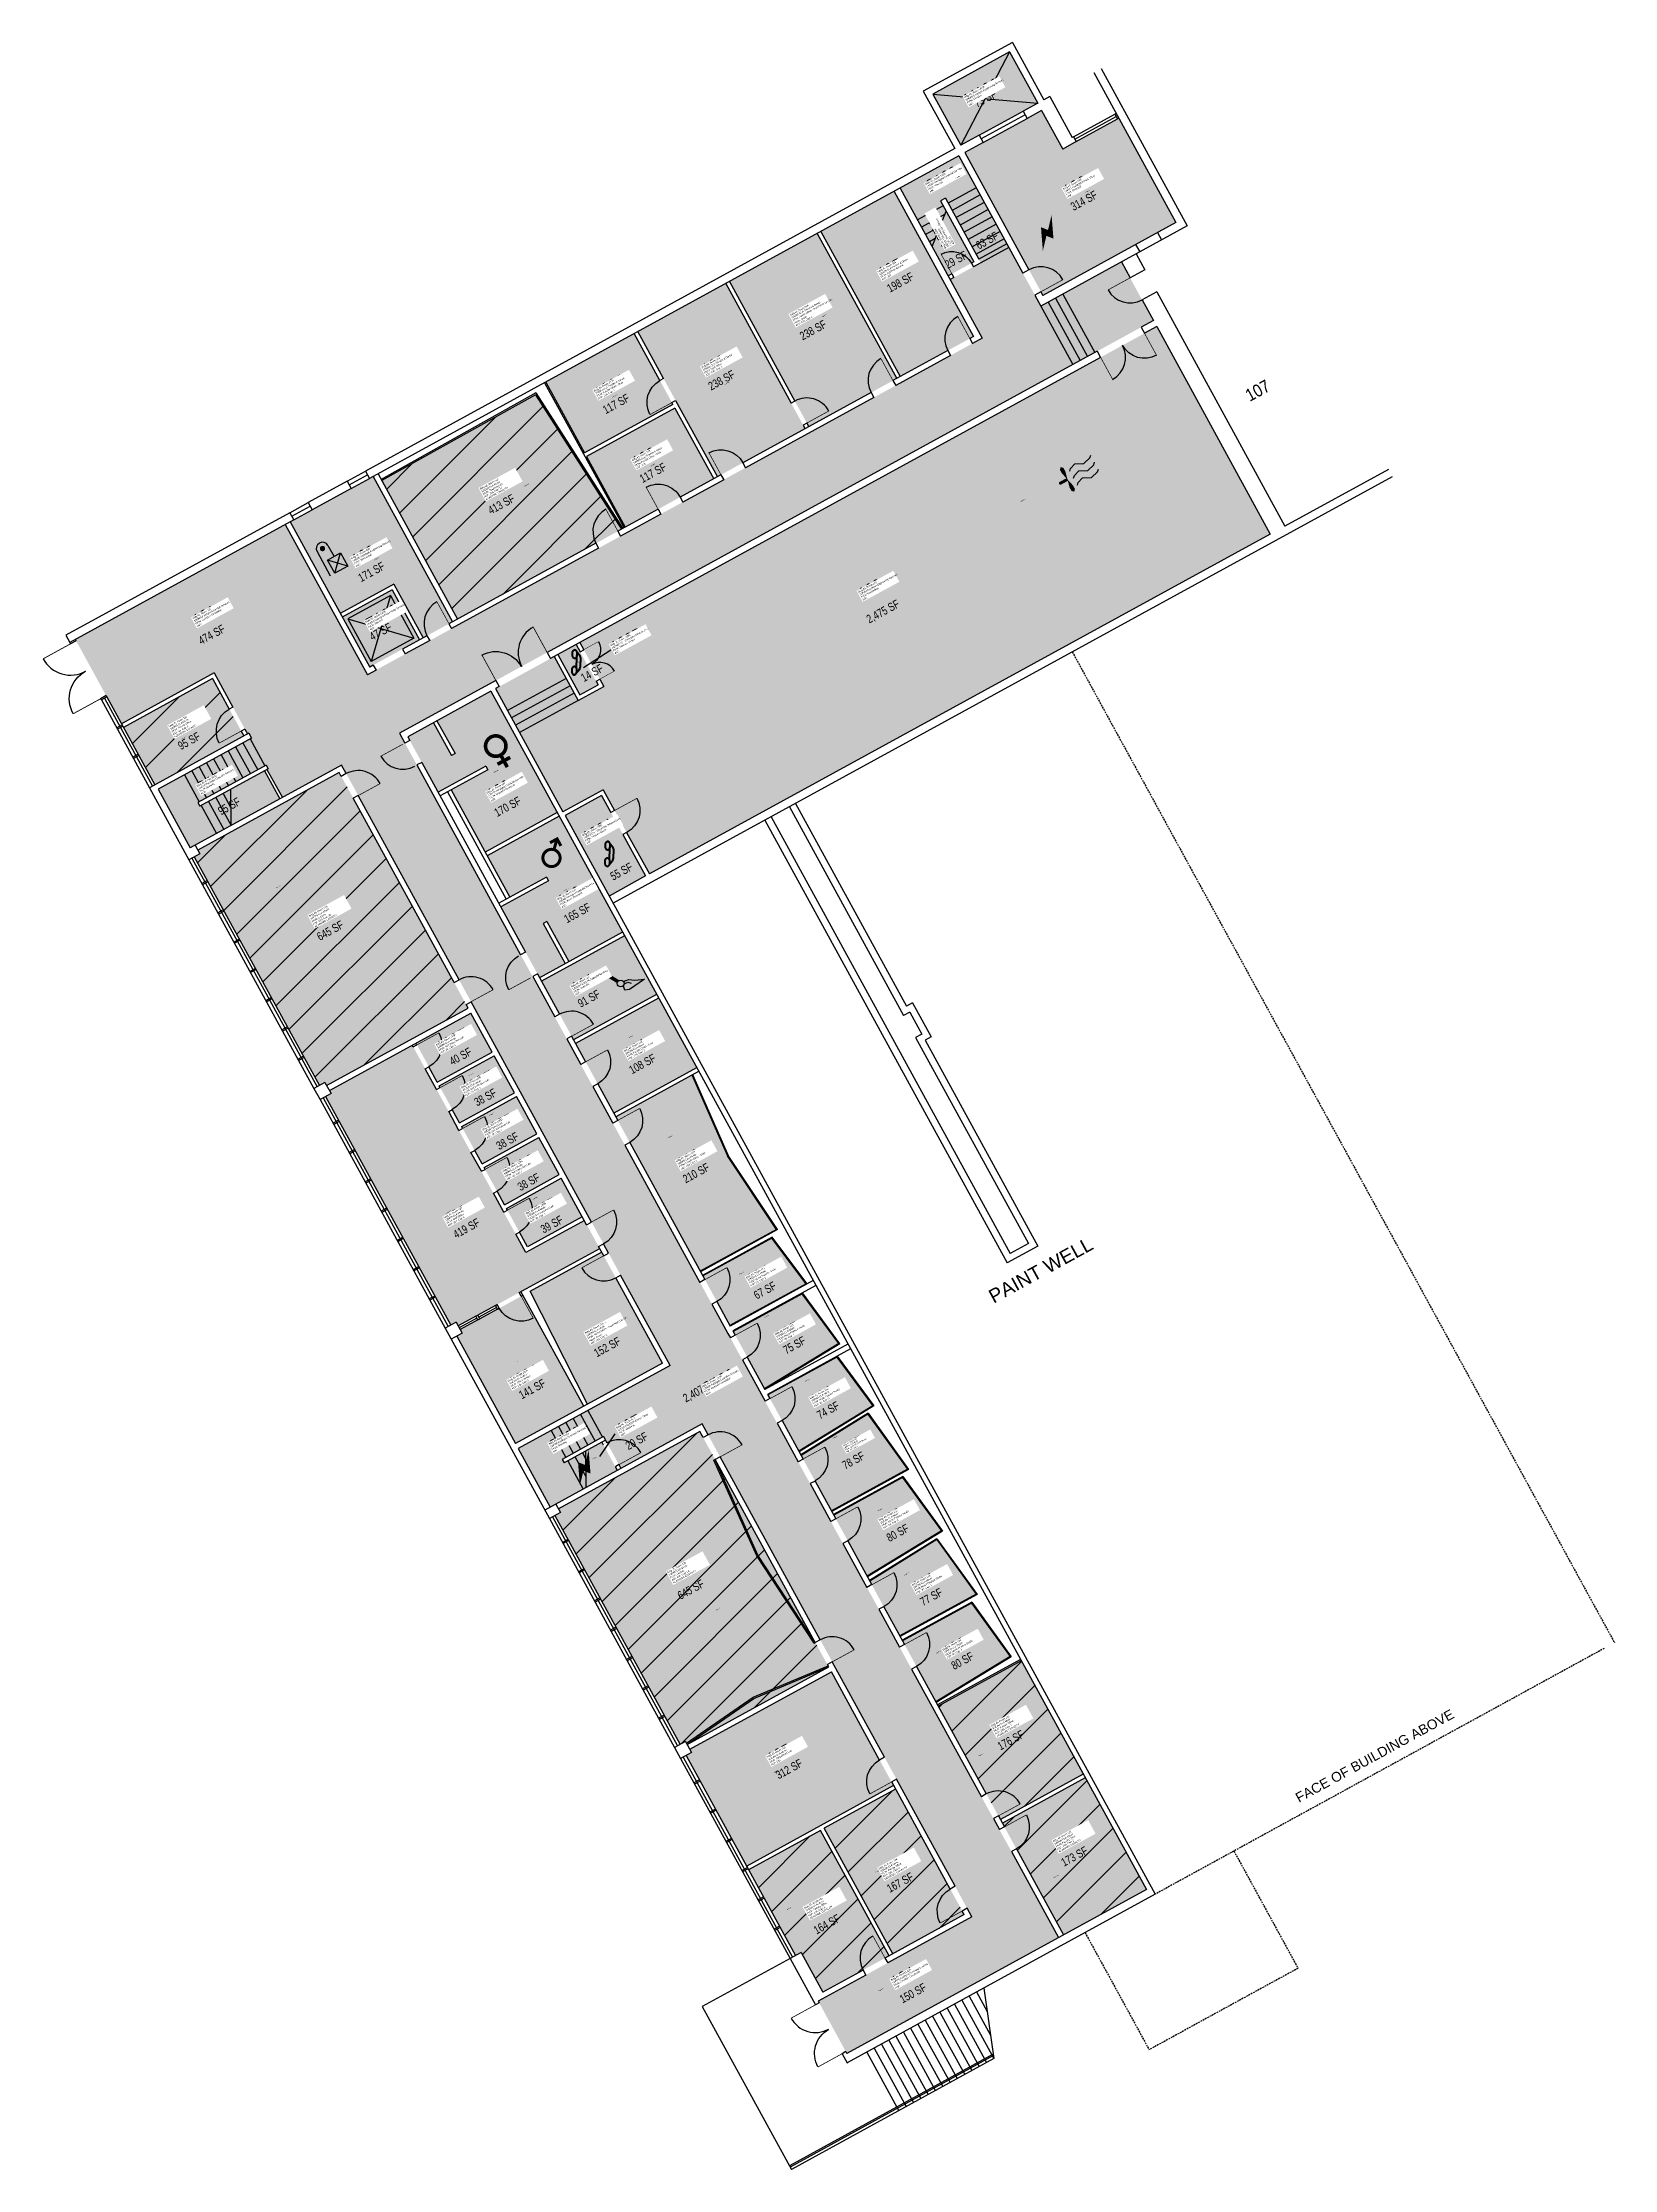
# Model space of a CAD drawing. Header units: inches. Extents: x 69222472 to 69224733, y 27667334 to 27670392.
import ezdxf
from ezdxf.enums import TextEntityAlignment as Align

# ---------------------------------------------------------------- set-up
doc = ezdxf.new("R2010")
doc.units = ezdxf.units.IN
doc.header["$LTSCALE"] = 10
doc.header["$MEASUREMENT"] = 0
doc.linetypes.add('DASHED2', pattern=[0.375, 0.25, -0.125])
doc.layers.get('0').update_dxf_attribs({"linetype": 'CONTINUOUS'})
for name, color, linetype in [('A-DOOR', 2, 'CONTINUOUS'), ('A-FLOR', 3, 'CONTINUOUS'), ('A-GLAZ', 1, 'CONTINUOUS'), ('A-IDEN-ICON', 4, 'CONTINUOUS'), ('A-IDEN-RNUM', 7, 'CONTINUOUS'), ('A-IDEN-SNUM', 4, 'CONTINUOUS'), ('A-IDEN-TEXT', 4, 'CONTINUOUS'), ('A-IDEN-VNUM', 4, 'CONTINUOUS'), ('A-ROOF', 2, 'CONTINUOUS'), ('A-SITE', 3, 'CONTINUOUS'), ('A-WALL', 5, 'CONTINUOUS'), ('AREA-TEXT', 3, 'CONTINUOUS'), ('Rooms-Capacity', 4, 'CONTINUOUS'), ('Rooms-Category-Color', 7, 'CONTINUOUS'), ('Rooms-College-Color', 7, 'CONTINUOUS'), ('Rooms-Department-Color', 7, 'CONTINUOUS'), ('Rooms-Division-Color', 7, 'CONTINUOUS'), ('Rooms-Information', 7, 'CONTINUOUS')]:
    doc.layers.add(name, color=color, linetype=linetype)
doc.styles.add('CP_AREA', font='arial.ttf', dxfattribs={"height": 15})
doc.styles.add('CP_ROOMSNUMBER', font='arial.ttf', dxfattribs={"height": 1})
doc.styles.add('CP_ROOMVNUMBER', font='arial.ttf', dxfattribs={"width": 0.85, "height": 0.075})
doc.styles.get("Standard").update_dxf_attribs({"font": 'arial.ttf'})
pattern_1 = [(45, (0, 0), (-26.516504294, 26.516504294), [])]

# ---------------------------------------------------------------- blocks, each defined once
blk = doc.blocks.new('DOOR')
at = {"layer": 'A-DOOR', "const_width": 0.0833}
blk.add_lwpolyline([(0, 0), (0, 3)], dxfattribs=at)
at = {"layer": 'A-DOOR'}
blk.add_arc((0, 0), 3, 90, 180, dxfattribs=at)
blk = doc.blocks.new('CPPHONE')
at = {"color": 0, "linetype": 'ByBlock'}
for p, q in [((0.01, 0.025), (-0.02, -0.025)), ((0.017, 0.028), (-0.018, -0.033))]:
    blk.add_line(p, q, dxfattribs=at)
for points in [[(0.036, 0.057), (0.042, 0.031), (0.038, 0.011), (0.008, -0.041), (-0.008, -0.056), (-0.034, -0.064)], [(0.033, 0.047), (0.037, 0.031), (0.033, 0.013), (0.004, -0.038), (-0.011, -0.051), (-0.026, -0.057)]]:
    blk.add_lwpolyline(points, dxfattribs=at)
for points in [[(0.029, 0.079, 0.139889), (0.022, 0.08, 0.107118), (0.012, 0.078, 0.079812), (0.004, 0.072, 0.067459), (-0.003, 0.063, 0.067459), (-0.008, 0.051, 0.079812), (-0.009, 0.041, 0.107118), (-0.006, 0.032, 0.139889), (-0.001, 0.027, 0.139889), (0.006, 0.025, 0.107118), (0.015, 0.027, 0.079812), (0.024, 0.033, 0.067459), (0.031, 0.043, 0.067459), (0.036, 0.054, 0.079812), (0.037, 0.064, 0.107118), (0.034, 0.073, 0.139889)], [(0.026, 0.074, 0.139889), (0.022, 0.075, 0.107118), (0.014, 0.074, 0.079812), (0.007, 0.069, 0.067459), (0.001, 0.06, 0.067459), (-0.003, 0.05, 0.079812), (-0.004, 0.042, 0.107118), (-0.002, 0.034, 0.139889), (0.001, 0.031, 0.139889), (0.006, 0.03, 0.107118), (0.013, 0.032, 0.079812), (0.02, 0.037, 0.067459), (0.027, 0.045, 0.067459), (0.031, 0.055, 0.079812), (0.032, 0.064, 0.107118), (0.03, 0.071, 0.139889)], [(-0.026, -0.017, 0.139889), (-0.033, -0.015, 0.107118), (-0.043, -0.017, 0.079812), (-0.051, -0.023, 0.067459), (-0.058, -0.033, 0.067459), (-0.063, -0.044, 0.079812), (-0.064, -0.054, 0.107118), (-0.061, -0.063, 0.139889), (-0.056, -0.069, 0.139889), (-0.049, -0.07, 0.107118), (-0.04, -0.068, 0.079812), (-0.031, -0.062, 0.067459), (-0.024, -0.053, 0.067459), (-0.019, -0.041, 0.079812), (-0.018, -0.031, 0.107118), (-0.021, -0.022, 0.139889)], [(-0.029, -0.021, 0.139889), (-0.033, -0.02, 0.107118), (-0.041, -0.022, 0.079812), (-0.048, -0.027, 0.067459), (-0.054, -0.035, 0.067459), (-0.058, -0.045, 0.079812), (-0.059, -0.054, 0.107118), (-0.057, -0.061, 0.139889), (-0.054, -0.064, 0.139889), (-0.049, -0.065, 0.107118), (-0.042, -0.064, 0.079812), (-0.035, -0.059, 0.067459), (-0.028, -0.05, 0.067459), (-0.024, -0.04, 0.079812), (-0.023, -0.032, 0.107118), (-0.025, -0.024, 0.139889)]]:
    blk.add_lwpolyline(points, format="xyb", close=True, dxfattribs=at)
blk = doc.blocks.new('CPMEN')
at = {"color": 0, "linetype": 'ByBlock', "const_width": 0.015}
blk.add_lwpolyline([(-0.058, -0.02, 1), (0.028, -0.02, 1)], format="xyb", close=True, dxfattribs=at)
for points in [[(0.055, 0.01), (0.055, 0.05), (0.015, 0.05)], [(0.015, 0.01), (0.055, 0.05)]]:
    blk.add_lwpolyline(points, dxfattribs=at)
blk = doc.blocks.new('CPWOMEN')
at = {"color": 0, "linetype": 'ByBlock', "const_width": 0.015}
blk.add_lwpolyline([(-0.0375, 0, 1), (0.0475, 0, 1)], format="xyb", close=True, dxfattribs=at)
for points in [[(-0.025, -0.07), (0.035, -0.07)], [(0.005, -0.04), (0.005, -0.1)]]:
    blk.add_lwpolyline(points, dxfattribs=at)
blk = doc.blocks.new('CPELECT')
at = {"color": 0, "linetype": 'ByBlock'}
blk.add_lwpolyline([(0.062, 0.063, 0, 0.03, 0), (0.01, -0.017, 0.03, 0.03, 0), (-0.01, 0.007, 0.03, 0, 0), (-0.062, -0.073, 0.03, 0, 0)], format="xyseb", dxfattribs=at)
blk = doc.blocks.new('CPMECH')
at = {"color": 0, "linetype": 'ByBlock'}
for p, q in [((0.005, 0.025), (0.015, 0.035)), ((0.015, 0.035), (0.045, 0.045)), ((0.015, -0.005), (0.045, 0.005)), ((0.045, 0.045), (0.085, 0.025)), ((0.045, 0.005), (0.085, -0.015)), ((0.085, 0.025), (0.125, 0.035)), ((0.125, 0.035), (0.135, 0.045)), ((0.125, -0.005), (0.135, 0.005)), ((0.005, -0.015), (0.015, -0.005)), ((0.005, -0.055), (0.015, -0.045)), ((0.015, -0.045), (0.045, -0.035)), ((0.045, -0.035), (0.085, -0.055)), ((0.085, -0.015), (0.125, -0.005)), ((0.085, -0.055), (0.125, -0.045)), ((0.125, -0.045), (0.135, -0.035))]:
    blk.add_line(p, q, dxfattribs=at)
at = {"color": 0, "linetype": 'ByBlock', "const_width": 0.015}
blk.add_lwpolyline([(-0.025, -0.005), (-0.065, -0.005)], dxfattribs=at)
at = {"color": 0, "linetype": 'ByBlock', "const_width": 0.0075}
blk.add_lwpolyline([(-0.068, -0.007, 1), (-0.062, -0.003, 1)], format="xyb", close=True, dxfattribs=at)
at = {"color": 0, "linetype": 'ByBlock'}
for points in [[(-0.025, -0.005, 0, 0.02, 0), (-0.025, 0.035, 0.02, 0.02, 0), (-0.025, 0.055, 0.02, 0, 0), (-0.025, 0.065, 0, 0, 0)], [(-0.025, -0.005, 0, 0.02, 0), (-0.025, -0.045, 0.02, 0.02, 0), (-0.025, -0.065, 0.02, 0, 0), (-0.025, -0.075, 0, 0, 0)]]:
    blk.add_lwpolyline(points, format="xyseb", dxfattribs=at)
blk = doc.blocks.new('CPELEV')
for p, q in [((-0.035, 0.03), (-0.035, -0.08)), ((0.015, 0.03), (0.015, -0.02)), ((0.045, -0.08), (-0.015, -0.02)), ((-0.015, -0.08), (0.045, -0.02)), ((-0.015, -0.02), (0.045, -0.02)), ((-0.015, -0.08), (-0.015, -0.02)), ((0.045, -0.08), (-0.015, -0.08)), ((0.045, -0.02), (0.045, -0.08))]:
    blk.add_line(p, q)
at = {"const_width": 0.0106}
blk.add_lwpolyline([(-0.0153, 0.03, 1), (-0.0047, 0.03, 1)], format="xyb", close=True, dxfattribs=at)
blk.add_arc((-0.01, 0.03), 0.025, 0, 180)
blk = doc.blocks.new('CPCUST')
at = {"color": 0, "linetype": 'ByBlock'}
for p, q in [((0.0171, -0.0639), (0.02, -0.0466)), ((0.0358, -0.0705), (0.0171, -0.0639)), ((0.0262, -0.0408), (0.0446, -0.0406)), ((0.0297, -0.0341), (0.0376, -0.0302)), ((0.1117, -0.0625), (0.0358, -0.0705)), ((0.0376, -0.0302), (0.0533, -0.0324)), ((0.0446, -0.0406), (0.0543, -0.0505)), ((0.0533, -0.0324), (0.0745, -0.0479)), ((0.0745, -0.0479), (0.1117, -0.0625))]:
    blk.add_line(p, q, dxfattribs=at)
at = {"color": 0, "linetype": 'ByBlock', "const_width": 0.0075}
blk.add_lwpolyline([(-0.0332, 0.0481, 1), (-0.0268, 0.0519, 1)], format="xyb", close=True, dxfattribs=at)
at = {"color": 0, "linetype": 'ByBlock', "const_width": 0.015}
blk.add_lwpolyline([(-0.03, 0.05), (0.01, -0.0193)], dxfattribs=at)
at = {"color": 0, "linetype": 'ByBlock'}
blk.add_circle((0.0158, -0.0313), 0.0141, dxfattribs=at)

msp = doc.modelspace()

# ---------------------------------------------------------------- hatches: boundary and pattern name
at = {"layer": 'Rooms-Capacity'}
h = msp.add_hatch(dxfattribs=at)
h.set_pattern_fill('ANSI31', color=256, scale=300, style=0)
h.set_pattern_definition(pattern_1)
h.paths.add_polyline_path([(69223305.3, 27669692), (69223181.4, 27669885.2), (69222960.3, 27669761.9), (69223069.3, 27669562.9)])
h = msp.add_hatch(dxfattribs=at)
h.set_pattern_fill('ANSI31', color=256, scale=300, style=0)
h.set_pattern_definition(pattern_1)
h.paths.add_polyline_path([(69222589, 27669407), (69222717.1, 27669477.2), (69222762.2, 27669394.7), (69222634.1, 27669324.6)])
h = msp.add_hatch(dxfattribs=at)
h.set_pattern_fill('ANSI31', color=256, scale=300, style=0)
h.set_pattern_definition(pattern_1)
h.paths.add_polyline_path([(69222870.8, 27668892.1), (69222878.7, 27668896.5), (69222881.1, 27668892.1), (69222982.9, 27668947.8), (69223084.6, 27669003.4), (69223064.4, 27669040.3), (69222991.9, 27669172.7), (69222919.4, 27669305.2), (69222899.3, 27669342), (69222695.8, 27669230.6), (69222698.7, 27669225.4), (69222690.8, 27669221.1)])
h = msp.add_hatch(dxfattribs=at)
h.set_pattern_fill('ANSI31', color=256, scale=300, style=0)
h.set_pattern_definition(pattern_1)
h.paths.add_polyline_path([(69223389.4, 27667944.8), (69223397.3, 27667949.1), (69223399.7, 27667944.7), (69223501.4, 27668000.4), (69223603.2, 27668056.1), (69223583.9, 27668091.2), (69223511.9, 27668222.8), (69223439.9, 27668354.3), (69223417.8, 27668394.7), (69223214.4, 27668283.3), (69223217.2, 27668278), (69223209.3, 27668273.7)])
h = msp.add_hatch(dxfattribs=at)
h.set_pattern_fill('ANSI31', color=256, scale=300, style=0)
h.set_pattern_definition(pattern_1)
h.paths.add_polyline_path([(69223880, 27668065.1), (69223760.7, 27667999.8), (69223850, 27667836.7), (69223969.3, 27667902)])
h = msp.add_hatch(dxfattribs=at)
h.set_pattern_fill('ANSI31', color=256, scale=300, style=0)
h.set_pattern_definition(pattern_1)
h.paths.add_polyline_path([(69223699.4, 27667880.2), (69223596.8, 27667824.1), (69223695.5, 27667643.8), (69223798.1, 27667700)])
h = msp.add_hatch(dxfattribs=at)
h.set_pattern_fill('ANSI31', color=256, scale=300, style=0)
h.set_pattern_definition(pattern_1)
h.paths.add_polyline_path([(69223972.2, 27667896.7), (69223852.9, 27667831.4), (69223940.7, 27667670.9), (69224060, 27667736.2)])
h = msp.add_hatch(dxfattribs=at)
h.set_pattern_fill('ANSI31', color=256, scale=300, style=0)
h.set_pattern_definition(pattern_1)
h.paths.add_polyline_path([(69223591.5, 27667821.2), (69223488, 27667764.5), (69223555.5, 27667641.3), (69223563.4, 27667645.6), (69223594.6, 27667588.6), (69223690.2, 27667640.9)])
at = {"layer": 'Rooms-Category-Color', "true_color": 0xadadad}
for points in [[(69223903.7, 27670304.5), (69223863.3, 27670378.2), (69223752.8, 27670317.7), (69223793.1, 27670244)], [(69223939.7, 27670238.7), (69223909.4, 27670294), (69223798.9, 27670233.5), (69223911.3, 27670028.2), (69224102.5, 27670132.9), (69224020.4, 27670282.9), (69224018.6, 27670281.9), (69223959, 27670249.3)], [(69223821.8, 27670075.1), (69223862.1, 27670097.1), (69223790.1, 27670228.7), (69223705.9, 27670182.6), (69223727.1, 27670144), (69223763.9, 27670164.1), (69223771, 27670168)], [(69224024, 27670076.3), (69223908.3, 27670012.9), (69223862.1, 27670097.1), (69223821.8, 27670075.1), (69223777.9, 27670051), (69223824, 27669966.8), (69222939.8, 27669482.8), (69222773, 27669391.5), (69222794.2, 27669352.9), (69222797.1, 27669347.6), (69222795.3, 27669346.7), (69222817.4, 27669306.3), (69222902.5, 27669352.9), (69223374.9, 27668489.8), (69223258.3, 27668425.9), (69223279.4, 27668387.3), (69223304.4, 27668341.7), (69223421, 27668405.6), (69223809, 27667696.8), (69223850.3, 27667621.4), (69223933.7, 27667667), (69223458.3, 27668535.4), (69222985.9, 27669398.6), (69224070.1, 27669992.1)], [(69223242.8, 27669445.8), (69223208.3, 27669508.9), (69223124.1, 27669462.8), (69223221, 27669285.6), (69223278.9, 27669317.3), (69223345.2, 27669196.3), (69224238.2, 27669685.1), (69224074.9, 27669983.3), (69223245.1, 27669529.1), (69223279.7, 27669465.9), (69223242.8, 27669445.8)], [(69222977.9, 27669613.1), (69223020.1, 27669535.9), (69223062.2, 27669559), (69222948, 27669767.7), (69222828.7, 27669702.4), (69222900.7, 27669570.9)], [(69222821.6, 27669698.6), (69222519.8, 27669533.4), (69222586.1, 27669412.3), (69222719.5, 27669485.3), (69222767.4, 27669397.6), (69222769.2, 27669398.6), (69222773, 27669391.5), (69222939.8, 27669482.8)], [(69222943, 27669493.7), (69222948.2, 27669496.6), (69223014.8, 27669533.1), (69222975.5, 27669604.9), (69222903.6, 27669565.6)], [(69223239.8, 27669526.2), (69223213.5, 27669511.8), (69223245.2, 27669453.9), (69223271.5, 27669468.3)], [(69223117, 27669459), (69223039.8, 27669416.7), (69223065.7, 27669369.3), (69223060.5, 27669366.5), (69223034.6, 27669413.8), (69222997.7, 27669393.7), (69223041.4, 27669313.9), (69223109.8, 27669351.4), (69223112.7, 27669346.1), (69223060, 27669317.3), (69223109, 27669227.8), (69223212.5, 27669284.5)], [(69222794.2, 27669352.9), (69222773, 27669391.5), (69222638.8, 27669318.1), (69222684.9, 27669233.8), (69222813.9, 27669304.4), (69222791.8, 27669344.7), (69222698.8, 27669293.8), (69222695.9, 27669299.1)], [(69223223.9, 27669280.4), (69223276.6, 27669309.2), (69223339.9, 27669193.4), (69223287.3, 27669164.6)], [(69223197.2, 27669191.7), (69223200.1, 27669186.5), (69223131.6, 27669149), (69223187.3, 27669047.2), (69223224.2, 27669067.4), (69223192.5, 27669125.3), (69223197.7, 27669128.2), (69223229.4, 27669070.3), (69223306.6, 27669112.5), (69223215.4, 27669279.2), (69223111.9, 27669222.6), (69223144.5, 27669162.9)], [(69223236.3, 27668957.8), (69223355.6, 27669023.1), (69223309.5, 27669107.3), (69223190.2, 27669042)], [(69223258.3, 27668425.9), (69223156.5, 27668370.2), (69223202.6, 27668286), (69223244.7, 27668309.1), (69223222.6, 27668349.4), (69223219.8, 27668354.6), (69223279.4, 27668387.3)], [(69223277.1, 27668379.2), (69223222.6, 27668349.4), (69223244.7, 27668309.1), (69223299.1, 27668338.8)], [(69223809, 27667696.8), (69223588, 27667575.8), (69223627.8, 27667503), (69223629.2, 27667500.4), (69223850.3, 27667621.4)]]:
    msp.add_hatch(color=253, dxfattribs=at).paths.add_polyline_path(points)
at = {"layer": 'Rooms-Category-Color', "true_color": 0xffe090}
msp.add_hatch(color=41, dxfattribs=at).paths.add_polyline_path([(69223706.1, 27669911.5), (69223811.4, 27669969.1), (69223697.1, 27670177.8), (69223591.9, 27670120.2)])
at = {"layer": 'Rooms-Category-Color', "true_color": 0xe3f498}
for points in [[(69223763.9, 27670164.1), (69223727.1, 27670144), (69223775.1, 27670056.3), (69223811.9, 27670076.5)], [(69223305.3, 27669692), (69223181.4, 27669885.2), (69222960.3, 27669761.9), (69223069.3, 27669562.9)], [(69223040.2, 27668897.1), (69223119.2, 27668940.3), (69223088.4, 27668996.4), (69223009.5, 27668953.2)], [(69223151.3, 27668881.5), (69223122, 27668935), (69223043.1, 27668891.8), (69223072.4, 27668838.3)], [(69223075.3, 27668833), (69223104.6, 27668779.5), (69223183.5, 27668822.8), (69223154.2, 27668876.3)], [(69223107.4, 27668774.3), (69223136.7, 27668720.8), (69223215.7, 27668764), (69223186.4, 27668817.5)], [(69223139.6, 27668715.5), (69223169.8, 27668660.3), (69223248.8, 27668703.5), (69223218.5, 27668758.7)], [(69223570.6, 27668607.2), (69223521.4, 27668672.6), (69223422.2, 27668618.3), (69223461, 27668547.2)], [(69223617.7, 27668521.2), (69223565.1, 27668592.7), (69223465.9, 27668538.4), (69223511, 27668456)], [(69223560, 27668366.5), (69223666.8, 27668431.8), (69223615, 27668501.5), (69223515.8, 27668447.2)], [(69223716.7, 27668340.6), (69223659.5, 27668419.8), (69223563.3, 27668360.4), (69223607, 27668280.5)], [(69223765.2, 27668252), (69223709.5, 27668328.6), (69223610.4, 27668274.4), (69223658.4, 27668186.7)], [(69223662.2, 27668179.6), (69223705.5, 27668100.7), (69223815.1, 27668160.7), (69223758.5, 27668239.2)], [(69223864.1, 27668071.3), (69223808.5, 27668148), (69223709.3, 27668093.7), (69223757.3, 27668006)], [(69223607, 27668049.1), (69223403.5, 27667937.7), (69223405.9, 27667933.3), (69223398, 27667929), (69223485.2, 27667769.8), (69223696.5, 27667885.5)]]:
    msp.add_hatch(color=61, dxfattribs=at).paths.add_polyline_path(points)
at = {"layer": 'Rooms-Category-Color', "true_color": 0xfa9ba3}
for points in [[(69223586.6, 27670117.3), (69223460.3, 27670048.2), (69223574.6, 27669839.4), (69223700.9, 27669908.6)], [(69223455, 27670045.3), (69223328.7, 27669976.1), (69223443, 27669767.4), (69223569.3, 27669836.5)], [(69223196.3, 27669903.6), (69223323.5, 27669973.3), (69223379.2, 27669871.5), (69223252, 27669801.9)], [(69223382, 27669866.3), (69223254.8, 27669796.7), (69223310.5, 27669694.9), (69223437.7, 27669764.5)], [(69222589, 27669407), (69222717.1, 27669477.2), (69222762.2, 27669394.7), (69222634.1, 27669324.6)], [(69223413.2, 27668917.8), (69223358.5, 27669017.8), (69223239.2, 27668952.5), (69223293.9, 27668852.5)], [(69223004.2, 27668950.3), (69222885, 27668885.1), (69222887.4, 27668880.7), (69222879.5, 27668876.3), (69223059.5, 27668547.4), (69223067.4, 27668551.7), (69223070.3, 27668546.5), (69223273.8, 27668657.8), (69223251.7, 27668698.2), (69223167.5, 27668652.1)], [(69223418.3, 27668625.3), (69223528, 27668685.3), (69223457.6, 27668791), (69223406.5, 27668907.3), (69223296.8, 27668847.3)], [(69223256.1, 27668433.9), (69223364, 27668493), (69223276.6, 27668652.6), (69223174, 27668596.4)], [(69223163.5, 27668590.6), (69223073.2, 27668541.2), (69223076.1, 27668535.9), (69223068.2, 27668531.6), (69223152.7, 27668377.3), (69223250.9, 27668431)], [(69223880, 27668065.1), (69223760.7, 27667999.8), (69223850, 27667836.7), (69223969.3, 27667902)], [(69223699.4, 27667880.2), (69223596.8, 27667824.1), (69223695.5, 27667643.8), (69223798.1, 27667700)], [(69223972.2, 27667896.7), (69223852.9, 27667831.4), (69223940.7, 27667670.9), (69224060, 27667736.2)], [(69223591.5, 27667821.2), (69223488, 27667764.5), (69223555.5, 27667641.3), (69223563.4, 27667645.6), (69223594.6, 27667588.6), (69223690.2, 27667640.9)]]:
    msp.add_hatch(color=241, dxfattribs=at).paths.add_polyline_path(points)
at = {"layer": 'Rooms-Category-Color', "true_color": 0xffff64}
for points in [[(69222870.8, 27668892.1), (69222878.7, 27668896.5), (69222881.1, 27668892.1), (69222982.9, 27668947.8), (69223084.6, 27669003.4), (69223064.4, 27669040.3), (69222991.9, 27669172.7), (69222919.4, 27669305.2), (69222899.3, 27669342), (69222695.8, 27669230.6), (69222698.7, 27669225.4), (69222690.8, 27669221.1)], [(69223389.4, 27667944.8), (69223397.3, 27667949.1), (69223399.7, 27667944.7), (69223501.4, 27668000.4), (69223603.2, 27668056.1), (69223583.9, 27668091.2), (69223511.9, 27668222.8), (69223439.9, 27668354.3), (69223417.8, 27668394.7), (69223214.4, 27668283.3), (69223217.2, 27668278), (69223209.3, 27668273.7)]]:
    msp.add_hatch(color=51, dxfattribs=at).paths.add_polyline_path(points)
at = {"layer": 'Rooms-College-Color', "true_color": 0xadadad}
for points in [[(69223903.7, 27670304.5), (69223863.3, 27670378.2), (69223752.8, 27670317.7), (69223793.1, 27670244)], [(69223939.7, 27670238.7), (69223909.4, 27670294), (69223798.9, 27670233.5), (69223911.3, 27670028.2), (69224102.5, 27670132.9), (69224020.4, 27670282.9), (69224018.6, 27670281.9), (69223959, 27670249.3)], [(69223821.8, 27670075.1), (69223862.1, 27670097.1), (69223790.1, 27670228.7), (69223705.9, 27670182.6), (69223727.1, 27670144), (69223763.9, 27670164.1), (69223771, 27670168)], [(69224024, 27670076.3), (69223908.3, 27670012.9), (69223862.1, 27670097.1), (69223821.8, 27670075.1), (69223777.9, 27670051), (69223824, 27669966.8), (69222939.8, 27669482.8), (69222773, 27669391.5), (69222794.2, 27669352.9), (69222797.1, 27669347.6), (69222795.3, 27669346.7), (69222817.4, 27669306.3), (69222902.5, 27669352.9), (69223374.9, 27668489.8), (69223258.3, 27668425.9), (69223279.4, 27668387.3), (69223304.4, 27668341.7), (69223421, 27668405.6), (69223809, 27667696.8), (69223850.3, 27667621.4), (69223933.7, 27667667), (69223458.3, 27668535.4), (69222985.9, 27669398.6), (69224070.1, 27669992.1)], [(69223242.8, 27669445.8), (69223208.3, 27669508.9), (69223124.1, 27669462.8), (69223221, 27669285.6), (69223278.9, 27669317.3), (69223345.2, 27669196.3), (69224238.2, 27669685.1), (69224074.9, 27669983.3), (69223245.1, 27669529.1), (69223279.7, 27669465.9), (69223242.8, 27669445.8)], [(69222977.9, 27669613.1), (69223020.1, 27669535.9), (69223062.2, 27669559), (69222948, 27669767.7), (69222828.7, 27669702.4), (69222900.7, 27669570.9)], [(69222821.6, 27669698.6), (69222519.8, 27669533.4), (69222586.1, 27669412.3), (69222719.5, 27669485.3), (69222767.4, 27669397.6), (69222769.2, 27669398.6), (69222773, 27669391.5), (69222939.8, 27669482.8)], [(69222943, 27669493.7), (69222948.2, 27669496.6), (69223014.8, 27669533.1), (69222975.5, 27669604.9), (69222903.6, 27669565.6)], [(69223239.8, 27669526.2), (69223213.5, 27669511.8), (69223245.2, 27669453.9), (69223271.5, 27669468.3)], [(69223117, 27669459), (69223039.8, 27669416.7), (69223065.7, 27669369.3), (69223060.5, 27669366.5), (69223034.6, 27669413.8), (69222997.7, 27669393.7), (69223041.4, 27669313.9), (69223109.8, 27669351.4), (69223112.7, 27669346.1), (69223060, 27669317.3), (69223109, 27669227.8), (69223212.5, 27669284.5)], [(69222794.2, 27669352.9), (69222773, 27669391.5), (69222638.8, 27669318.1), (69222684.9, 27669233.8), (69222813.9, 27669304.4), (69222791.8, 27669344.7), (69222698.8, 27669293.8), (69222695.9, 27669299.1)], [(69223223.9, 27669280.4), (69223276.6, 27669309.2), (69223339.9, 27669193.4), (69223287.3, 27669164.6)], [(69223197.2, 27669191.7), (69223200.1, 27669186.5), (69223131.6, 27669149), (69223187.3, 27669047.2), (69223224.2, 27669067.4), (69223192.5, 27669125.3), (69223197.7, 27669128.2), (69223229.4, 27669070.3), (69223306.6, 27669112.5), (69223215.4, 27669279.2), (69223111.9, 27669222.6), (69223144.5, 27669162.9)], [(69223236.3, 27668957.8), (69223355.6, 27669023.1), (69223309.5, 27669107.3), (69223190.2, 27669042)], [(69223258.3, 27668425.9), (69223156.5, 27668370.2), (69223202.6, 27668286), (69223244.7, 27668309.1), (69223222.6, 27668349.4), (69223219.8, 27668354.6), (69223279.4, 27668387.3)], [(69223277.1, 27668379.2), (69223222.6, 27668349.4), (69223244.7, 27668309.1), (69223299.1, 27668338.8)], [(69223809, 27667696.8), (69223588, 27667575.8), (69223627.8, 27667503), (69223629.2, 27667500.4), (69223850.3, 27667621.4)]]:
    msp.add_hatch(color=253, dxfattribs=at).paths.add_polyline_path(points)
at = {"layer": 'Rooms-College-Color', "true_color": 0xb2d6e9}
for points in [[(69223706.1, 27669911.5), (69223811.4, 27669969.1), (69223697.1, 27670177.8), (69223591.9, 27670120.2)], [(69223763.9, 27670164.1), (69223727.1, 27670144), (69223775.1, 27670056.3), (69223811.9, 27670076.5)], [(69223586.6, 27670117.3), (69223460.3, 27670048.2), (69223574.6, 27669839.4), (69223700.9, 27669908.6)], [(69223455, 27670045.3), (69223328.7, 27669976.1), (69223443, 27669767.4), (69223569.3, 27669836.5)], [(69223196.3, 27669903.6), (69223323.5, 27669973.3), (69223379.2, 27669871.5), (69223252, 27669801.9)], [(69223305.3, 27669692), (69223181.4, 27669885.2), (69222960.3, 27669761.9), (69223069.3, 27669562.9)], [(69223382, 27669866.3), (69223254.8, 27669796.7), (69223310.5, 27669694.9), (69223437.7, 27669764.5)], [(69222589, 27669407), (69222717.1, 27669477.2), (69222762.2, 27669394.7), (69222634.1, 27669324.6)], [(69223413.2, 27668917.8), (69223358.5, 27669017.8), (69223239.2, 27668952.5), (69223293.9, 27668852.5)], [(69223040.2, 27668897.1), (69223119.2, 27668940.3), (69223088.4, 27668996.4), (69223009.5, 27668953.2)], [(69223004.2, 27668950.3), (69222885, 27668885.1), (69222887.4, 27668880.7), (69222879.5, 27668876.3), (69223059.5, 27668547.4), (69223067.4, 27668551.7), (69223070.3, 27668546.5), (69223273.8, 27668657.8), (69223251.7, 27668698.2), (69223167.5, 27668652.1)], [(69223151.3, 27668881.5), (69223122, 27668935), (69223043.1, 27668891.8), (69223072.4, 27668838.3)], [(69223418.3, 27668625.3), (69223528, 27668685.3), (69223457.6, 27668791), (69223406.5, 27668907.3), (69223296.8, 27668847.3)], [(69223075.3, 27668833), (69223104.6, 27668779.5), (69223183.5, 27668822.8), (69223154.2, 27668876.3)], [(69223107.4, 27668774.3), (69223136.7, 27668720.8), (69223215.7, 27668764), (69223186.4, 27668817.5)], [(69223139.6, 27668715.5), (69223169.8, 27668660.3), (69223248.8, 27668703.5), (69223218.5, 27668758.7)], [(69223570.6, 27668607.2), (69223521.4, 27668672.6), (69223422.2, 27668618.3), (69223461, 27668547.2)], [(69223256.1, 27668433.9), (69223364, 27668493), (69223276.6, 27668652.6), (69223174, 27668596.4)], [(69223163.5, 27668590.6), (69223073.2, 27668541.2), (69223076.1, 27668535.9), (69223068.2, 27668531.6), (69223152.7, 27668377.3), (69223250.9, 27668431)], [(69223617.7, 27668521.2), (69223565.1, 27668592.7), (69223465.9, 27668538.4), (69223511, 27668456)], [(69223560, 27668366.5), (69223666.8, 27668431.8), (69223615, 27668501.5), (69223515.8, 27668447.2)], [(69223716.7, 27668340.6), (69223659.5, 27668419.8), (69223563.3, 27668360.4), (69223607, 27668280.5)], [(69223765.2, 27668252), (69223709.5, 27668328.6), (69223610.4, 27668274.4), (69223658.4, 27668186.7)], [(69223662.2, 27668179.6), (69223705.5, 27668100.7), (69223815.1, 27668160.7), (69223758.5, 27668239.2)], [(69223864.1, 27668071.3), (69223808.5, 27668148), (69223709.3, 27668093.7), (69223757.3, 27668006)], [(69223880, 27668065.1), (69223760.7, 27667999.8), (69223850, 27667836.7), (69223969.3, 27667902)], [(69223607, 27668049.1), (69223403.5, 27667937.7), (69223405.9, 27667933.3), (69223398, 27667929), (69223485.2, 27667769.8), (69223696.5, 27667885.5)], [(69223699.4, 27667880.2), (69223596.8, 27667824.1), (69223695.5, 27667643.8), (69223798.1, 27667700)], [(69223972.2, 27667896.7), (69223852.9, 27667831.4), (69223940.7, 27667670.9), (69224060, 27667736.2)], [(69223591.5, 27667821.2), (69223488, 27667764.5), (69223555.5, 27667641.3), (69223563.4, 27667645.6), (69223594.6, 27667588.6), (69223690.2, 27667640.9)]]:
    msp.add_hatch(color=254, dxfattribs=at).paths.add_polyline_path(points)
at = {"layer": 'Rooms-College-Color', "true_color": 0xffff64}
for points in [[(69222870.8, 27668892.1), (69222878.7, 27668896.5), (69222881.1, 27668892.1), (69222982.9, 27668947.8), (69223084.6, 27669003.4), (69223064.4, 27669040.3), (69222991.9, 27669172.7), (69222919.4, 27669305.2), (69222899.3, 27669342), (69222695.8, 27669230.6), (69222698.7, 27669225.4), (69222690.8, 27669221.1)], [(69223389.4, 27667944.8), (69223397.3, 27667949.1), (69223399.7, 27667944.7), (69223501.4, 27668000.4), (69223603.2, 27668056.1), (69223583.9, 27668091.2), (69223511.9, 27668222.8), (69223439.9, 27668354.3), (69223417.8, 27668394.7), (69223214.4, 27668283.3), (69223217.2, 27668278), (69223209.3, 27668273.7)]]:
    msp.add_hatch(color=51, dxfattribs=at).paths.add_polyline_path(points)
at = {"layer": 'Rooms-Department-Color', "true_color": 0xacacac}
for points in [[(69223903.7, 27670304.5), (69223863.3, 27670378.2), (69223752.8, 27670317.7), (69223793.1, 27670244)], [(69223939.7, 27670238.7), (69223909.4, 27670294), (69223798.9, 27670233.5), (69223911.3, 27670028.2), (69224102.5, 27670132.9), (69224020.4, 27670282.9), (69224018.6, 27670281.9), (69223959, 27670249.3)], [(69223821.8, 27670075.1), (69223862.1, 27670097.1), (69223790.1, 27670228.7), (69223705.9, 27670182.6), (69223727.1, 27670144), (69223763.9, 27670164.1), (69223771, 27670168)], [(69224024, 27670076.3), (69223908.3, 27670012.9), (69223862.1, 27670097.1), (69223821.8, 27670075.1), (69223777.9, 27670051), (69223824, 27669966.8), (69222939.8, 27669482.8), (69222773, 27669391.5), (69222794.2, 27669352.9), (69222797.1, 27669347.6), (69222795.3, 27669346.7), (69222817.4, 27669306.3), (69222902.5, 27669352.9), (69223374.9, 27668489.8), (69223258.3, 27668425.9), (69223279.4, 27668387.3), (69223304.4, 27668341.7), (69223421, 27668405.6), (69223809, 27667696.8), (69223850.3, 27667621.4), (69223933.7, 27667667), (69223458.3, 27668535.4), (69222985.9, 27669398.6), (69224070.1, 27669992.1)], [(69223242.8, 27669445.8), (69223208.3, 27669508.9), (69223124.1, 27669462.8), (69223221, 27669285.6), (69223278.9, 27669317.3), (69223345.2, 27669196.3), (69224238.2, 27669685.1), (69224074.9, 27669983.3), (69223245.1, 27669529.1), (69223279.7, 27669465.9), (69223242.8, 27669445.8)], [(69222977.9, 27669613.1), (69223020.1, 27669535.9), (69223062.2, 27669559), (69222948, 27669767.7), (69222828.7, 27669702.4), (69222900.7, 27669570.9)], [(69222821.6, 27669698.6), (69222519.8, 27669533.4), (69222586.1, 27669412.3), (69222719.5, 27669485.3), (69222767.4, 27669397.6), (69222769.2, 27669398.6), (69222773, 27669391.5), (69222939.8, 27669482.8)], [(69222943, 27669493.7), (69222948.2, 27669496.6), (69223014.8, 27669533.1), (69222975.5, 27669604.9), (69222903.6, 27669565.6)], [(69223239.8, 27669526.2), (69223213.5, 27669511.8), (69223245.2, 27669453.9), (69223271.5, 27669468.3)], [(69223117, 27669459), (69223039.8, 27669416.7), (69223065.7, 27669369.3), (69223060.5, 27669366.5), (69223034.6, 27669413.8), (69222997.7, 27669393.7), (69223041.4, 27669313.9), (69223109.8, 27669351.4), (69223112.7, 27669346.1), (69223060, 27669317.3), (69223109, 27669227.8), (69223212.5, 27669284.5)], [(69222794.2, 27669352.9), (69222773, 27669391.5), (69222638.8, 27669318.1), (69222684.9, 27669233.8), (69222813.9, 27669304.4), (69222791.8, 27669344.7), (69222698.8, 27669293.8), (69222695.9, 27669299.1)], [(69223223.9, 27669280.4), (69223276.6, 27669309.2), (69223339.9, 27669193.4), (69223287.3, 27669164.6)], [(69223197.2, 27669191.7), (69223200.1, 27669186.5), (69223131.6, 27669149), (69223187.3, 27669047.2), (69223224.2, 27669067.4), (69223192.5, 27669125.3), (69223197.7, 27669128.2), (69223229.4, 27669070.3), (69223306.6, 27669112.5), (69223215.4, 27669279.2), (69223111.9, 27669222.6), (69223144.5, 27669162.9)], [(69223236.3, 27668957.8), (69223355.6, 27669023.1), (69223309.5, 27669107.3), (69223190.2, 27669042)], [(69223258.3, 27668425.9), (69223156.5, 27668370.2), (69223202.6, 27668286), (69223244.7, 27668309.1), (69223222.6, 27668349.4), (69223219.8, 27668354.6), (69223279.4, 27668387.3)], [(69223277.1, 27668379.2), (69223222.6, 27668349.4), (69223244.7, 27668309.1), (69223299.1, 27668338.8)], [(69223809, 27667696.8), (69223588, 27667575.8), (69223627.8, 27667503), (69223629.2, 27667500.4), (69223850.3, 27667621.4)]]:
    msp.add_hatch(color=253, dxfattribs=at).paths.add_polyline_path(points)
at = {"layer": 'Rooms-Department-Color', "true_color": 0xb2d6e9}
for points in [[(69223706.1, 27669911.5), (69223811.4, 27669969.1), (69223697.1, 27670177.8), (69223591.9, 27670120.2)], [(69223763.9, 27670164.1), (69223727.1, 27670144), (69223775.1, 27670056.3), (69223811.9, 27670076.5)], [(69223586.6, 27670117.3), (69223460.3, 27670048.2), (69223574.6, 27669839.4), (69223700.9, 27669908.6)], [(69223455, 27670045.3), (69223328.7, 27669976.1), (69223443, 27669767.4), (69223569.3, 27669836.5)], [(69223196.3, 27669903.6), (69223323.5, 27669973.3), (69223379.2, 27669871.5), (69223252, 27669801.9)], [(69223305.3, 27669692), (69223181.4, 27669885.2), (69222960.3, 27669761.9), (69223069.3, 27669562.9)], [(69223382, 27669866.3), (69223254.8, 27669796.7), (69223310.5, 27669694.9), (69223437.7, 27669764.5)], [(69222589, 27669407), (69222717.1, 27669477.2), (69222762.2, 27669394.7), (69222634.1, 27669324.6)], [(69222870.8, 27668892.1), (69222878.7, 27668896.5), (69222881.1, 27668892.1), (69222982.9, 27668947.8), (69223084.6, 27669003.4), (69223064.4, 27669040.3), (69222991.9, 27669172.7), (69222919.4, 27669305.2), (69222899.3, 27669342), (69222695.8, 27669230.6), (69222698.7, 27669225.4), (69222690.8, 27669221.1)], [(69223413.2, 27668917.8), (69223358.5, 27669017.8), (69223239.2, 27668952.5), (69223293.9, 27668852.5)], [(69223040.2, 27668897.1), (69223119.2, 27668940.3), (69223088.4, 27668996.4), (69223009.5, 27668953.2)], [(69223004.2, 27668950.3), (69222885, 27668885.1), (69222887.4, 27668880.7), (69222879.5, 27668876.3), (69223059.5, 27668547.4), (69223067.4, 27668551.7), (69223070.3, 27668546.5), (69223273.8, 27668657.8), (69223251.7, 27668698.2), (69223167.5, 27668652.1)], [(69223151.3, 27668881.5), (69223122, 27668935), (69223043.1, 27668891.8), (69223072.4, 27668838.3)], [(69223418.3, 27668625.3), (69223528, 27668685.3), (69223457.6, 27668791), (69223406.5, 27668907.3), (69223296.8, 27668847.3)], [(69223075.3, 27668833), (69223104.6, 27668779.5), (69223183.5, 27668822.8), (69223154.2, 27668876.3)], [(69223107.4, 27668774.3), (69223136.7, 27668720.8), (69223215.7, 27668764), (69223186.4, 27668817.5)], [(69223139.6, 27668715.5), (69223169.8, 27668660.3), (69223248.8, 27668703.5), (69223218.5, 27668758.7)], [(69223570.6, 27668607.2), (69223521.4, 27668672.6), (69223422.2, 27668618.3), (69223461, 27668547.2)], [(69223256.1, 27668433.9), (69223364, 27668493), (69223276.6, 27668652.6), (69223174, 27668596.4)], [(69223163.5, 27668590.6), (69223073.2, 27668541.2), (69223076.1, 27668535.9), (69223068.2, 27668531.6), (69223152.7, 27668377.3), (69223250.9, 27668431)], [(69223617.7, 27668521.2), (69223565.1, 27668592.7), (69223465.9, 27668538.4), (69223511, 27668456)], [(69223560, 27668366.5), (69223666.8, 27668431.8), (69223615, 27668501.5), (69223515.8, 27668447.2)], [(69223716.7, 27668340.6), (69223659.5, 27668419.8), (69223563.3, 27668360.4), (69223607, 27668280.5)], [(69223389.4, 27667944.8), (69223397.3, 27667949.1), (69223399.7, 27667944.7), (69223501.4, 27668000.4), (69223603.2, 27668056.1), (69223583.9, 27668091.2), (69223511.9, 27668222.8), (69223439.9, 27668354.3), (69223417.8, 27668394.7), (69223214.4, 27668283.3), (69223217.2, 27668278), (69223209.3, 27668273.7)], [(69223765.2, 27668252), (69223709.5, 27668328.6), (69223610.4, 27668274.4), (69223658.4, 27668186.7)], [(69223662.2, 27668179.6), (69223705.5, 27668100.7), (69223815.1, 27668160.7), (69223758.5, 27668239.2)], [(69223864.1, 27668071.3), (69223808.5, 27668148), (69223709.3, 27668093.7), (69223757.3, 27668006)], [(69223880, 27668065.1), (69223760.7, 27667999.8), (69223850, 27667836.7), (69223969.3, 27667902)], [(69223607, 27668049.1), (69223403.5, 27667937.7), (69223405.9, 27667933.3), (69223398, 27667929), (69223485.2, 27667769.8), (69223696.5, 27667885.5)], [(69223699.4, 27667880.2), (69223596.8, 27667824.1), (69223695.5, 27667643.8), (69223798.1, 27667700)], [(69223972.2, 27667896.7), (69223852.9, 27667831.4), (69223940.7, 27667670.9), (69224060, 27667736.2)], [(69223591.5, 27667821.2), (69223488, 27667764.5), (69223555.5, 27667641.3), (69223563.4, 27667645.6), (69223594.6, 27667588.6), (69223690.2, 27667640.9)]]:
    msp.add_hatch(color=254, dxfattribs=at).paths.add_polyline_path(points)
at = {"layer": 'Rooms-Division-Color', "true_color": 0xadadad}
for points in [[(69223903.7, 27670304.5), (69223863.3, 27670378.2), (69223752.8, 27670317.7), (69223793.1, 27670244)], [(69223939.7, 27670238.7), (69223909.4, 27670294), (69223798.9, 27670233.5), (69223911.3, 27670028.2), (69224102.5, 27670132.9), (69224020.4, 27670282.9), (69224018.6, 27670281.9), (69223959, 27670249.3)], [(69223821.8, 27670075.1), (69223862.1, 27670097.1), (69223790.1, 27670228.7), (69223705.9, 27670182.6), (69223727.1, 27670144), (69223763.9, 27670164.1), (69223771, 27670168)], [(69224024, 27670076.3), (69223908.3, 27670012.9), (69223862.1, 27670097.1), (69223821.8, 27670075.1), (69223777.9, 27670051), (69223824, 27669966.8), (69222939.8, 27669482.8), (69222773, 27669391.5), (69222794.2, 27669352.9), (69222797.1, 27669347.6), (69222795.3, 27669346.7), (69222817.4, 27669306.3), (69222902.5, 27669352.9), (69223374.9, 27668489.8), (69223258.3, 27668425.9), (69223279.4, 27668387.3), (69223304.4, 27668341.7), (69223421, 27668405.6), (69223809, 27667696.8), (69223850.3, 27667621.4), (69223933.7, 27667667), (69223458.3, 27668535.4), (69222985.9, 27669398.6), (69224070.1, 27669992.1)], [(69223242.8, 27669445.8), (69223208.3, 27669508.9), (69223124.1, 27669462.8), (69223221, 27669285.6), (69223278.9, 27669317.3), (69223345.2, 27669196.3), (69224238.2, 27669685.1), (69224074.9, 27669983.3), (69223245.1, 27669529.1), (69223279.7, 27669465.9), (69223242.8, 27669445.8)], [(69222977.9, 27669613.1), (69223020.1, 27669535.9), (69223062.2, 27669559), (69222948, 27669767.7), (69222828.7, 27669702.4), (69222900.7, 27669570.9)], [(69222821.6, 27669698.6), (69222519.8, 27669533.4), (69222586.1, 27669412.3), (69222719.5, 27669485.3), (69222767.4, 27669397.6), (69222769.2, 27669398.6), (69222773, 27669391.5), (69222939.8, 27669482.8)], [(69222943, 27669493.7), (69222948.2, 27669496.6), (69223014.8, 27669533.1), (69222975.5, 27669604.9), (69222903.6, 27669565.6)], [(69223239.8, 27669526.2), (69223213.5, 27669511.8), (69223245.2, 27669453.9), (69223271.5, 27669468.3)], [(69223117, 27669459), (69223039.8, 27669416.7), (69223065.7, 27669369.3), (69223060.5, 27669366.5), (69223034.6, 27669413.8), (69222997.7, 27669393.7), (69223041.4, 27669313.9), (69223109.8, 27669351.4), (69223112.7, 27669346.1), (69223060, 27669317.3), (69223109, 27669227.8), (69223212.5, 27669284.5)], [(69222794.2, 27669352.9), (69222773, 27669391.5), (69222638.8, 27669318.1), (69222684.9, 27669233.8), (69222813.9, 27669304.4), (69222791.8, 27669344.7), (69222698.8, 27669293.8), (69222695.9, 27669299.1)], [(69223223.9, 27669280.4), (69223276.6, 27669309.2), (69223339.9, 27669193.4), (69223287.3, 27669164.6)], [(69223197.2, 27669191.7), (69223200.1, 27669186.5), (69223131.6, 27669149), (69223187.3, 27669047.2), (69223224.2, 27669067.4), (69223192.5, 27669125.3), (69223197.7, 27669128.2), (69223229.4, 27669070.3), (69223306.6, 27669112.5), (69223215.4, 27669279.2), (69223111.9, 27669222.6), (69223144.5, 27669162.9)], [(69223236.3, 27668957.8), (69223355.6, 27669023.1), (69223309.5, 27669107.3), (69223190.2, 27669042)], [(69223258.3, 27668425.9), (69223156.5, 27668370.2), (69223202.6, 27668286), (69223244.7, 27668309.1), (69223222.6, 27668349.4), (69223219.8, 27668354.6), (69223279.4, 27668387.3)], [(69223277.1, 27668379.2), (69223222.6, 27668349.4), (69223244.7, 27668309.1), (69223299.1, 27668338.8)], [(69223809, 27667696.8), (69223588, 27667575.8), (69223627.8, 27667503), (69223629.2, 27667500.4), (69223850.3, 27667621.4)]]:
    msp.add_hatch(color=253, dxfattribs=at).paths.add_polyline_path(points)
at = {"layer": 'Rooms-Division-Color', "true_color": 0xb2d6e9}
for points in [[(69223706.1, 27669911.5), (69223811.4, 27669969.1), (69223697.1, 27670177.8), (69223591.9, 27670120.2)], [(69223763.9, 27670164.1), (69223727.1, 27670144), (69223775.1, 27670056.3), (69223811.9, 27670076.5)], [(69223586.6, 27670117.3), (69223460.3, 27670048.2), (69223574.6, 27669839.4), (69223700.9, 27669908.6)], [(69223455, 27670045.3), (69223328.7, 27669976.1), (69223443, 27669767.4), (69223569.3, 27669836.5)], [(69223196.3, 27669903.6), (69223323.5, 27669973.3), (69223379.2, 27669871.5), (69223252, 27669801.9)], [(69223305.3, 27669692), (69223181.4, 27669885.2), (69222960.3, 27669761.9), (69223069.3, 27669562.9)], [(69223382, 27669866.3), (69223254.8, 27669796.7), (69223310.5, 27669694.9), (69223437.7, 27669764.5)], [(69222589, 27669407), (69222717.1, 27669477.2), (69222762.2, 27669394.7), (69222634.1, 27669324.6)], [(69222870.8, 27668892.1), (69222878.7, 27668896.5), (69222881.1, 27668892.1), (69222982.9, 27668947.8), (69223084.6, 27669003.4), (69223064.4, 27669040.3), (69222991.9, 27669172.7), (69222919.4, 27669305.2), (69222899.3, 27669342), (69222695.8, 27669230.6), (69222698.7, 27669225.4), (69222690.8, 27669221.1)], [(69223413.2, 27668917.8), (69223358.5, 27669017.8), (69223239.2, 27668952.5), (69223293.9, 27668852.5)], [(69223040.2, 27668897.1), (69223119.2, 27668940.3), (69223088.4, 27668996.4), (69223009.5, 27668953.2)], [(69223004.2, 27668950.3), (69222885, 27668885.1), (69222887.4, 27668880.7), (69222879.5, 27668876.3), (69223059.5, 27668547.4), (69223067.4, 27668551.7), (69223070.3, 27668546.5), (69223273.8, 27668657.8), (69223251.7, 27668698.2), (69223167.5, 27668652.1)], [(69223151.3, 27668881.5), (69223122, 27668935), (69223043.1, 27668891.8), (69223072.4, 27668838.3)], [(69223418.3, 27668625.3), (69223528, 27668685.3), (69223457.6, 27668791), (69223406.5, 27668907.3), (69223296.8, 27668847.3)], [(69223075.3, 27668833), (69223104.6, 27668779.5), (69223183.5, 27668822.8), (69223154.2, 27668876.3)], [(69223107.4, 27668774.3), (69223136.7, 27668720.8), (69223215.7, 27668764), (69223186.4, 27668817.5)], [(69223139.6, 27668715.5), (69223169.8, 27668660.3), (69223248.8, 27668703.5), (69223218.5, 27668758.7)], [(69223570.6, 27668607.2), (69223521.4, 27668672.6), (69223422.2, 27668618.3), (69223461, 27668547.2)], [(69223256.1, 27668433.9), (69223364, 27668493), (69223276.6, 27668652.6), (69223174, 27668596.4)], [(69223163.5, 27668590.6), (69223073.2, 27668541.2), (69223076.1, 27668535.9), (69223068.2, 27668531.6), (69223152.7, 27668377.3), (69223250.9, 27668431)], [(69223617.7, 27668521.2), (69223565.1, 27668592.7), (69223465.9, 27668538.4), (69223511, 27668456)], [(69223560, 27668366.5), (69223666.8, 27668431.8), (69223615, 27668501.5), (69223515.8, 27668447.2)], [(69223716.7, 27668340.6), (69223659.5, 27668419.8), (69223563.3, 27668360.4), (69223607, 27668280.5)], [(69223389.4, 27667944.8), (69223397.3, 27667949.1), (69223399.7, 27667944.7), (69223501.4, 27668000.4), (69223603.2, 27668056.1), (69223583.9, 27668091.2), (69223511.9, 27668222.8), (69223439.9, 27668354.3), (69223417.8, 27668394.7), (69223214.4, 27668283.3), (69223217.2, 27668278), (69223209.3, 27668273.7)], [(69223765.2, 27668252), (69223709.5, 27668328.6), (69223610.4, 27668274.4), (69223658.4, 27668186.7)], [(69223662.2, 27668179.6), (69223705.5, 27668100.7), (69223815.1, 27668160.7), (69223758.5, 27668239.2)], [(69223864.1, 27668071.3), (69223808.5, 27668148), (69223709.3, 27668093.7), (69223757.3, 27668006)], [(69223880, 27668065.1), (69223760.7, 27667999.8), (69223850, 27667836.7), (69223969.3, 27667902)], [(69223607, 27668049.1), (69223403.5, 27667937.7), (69223405.9, 27667933.3), (69223398, 27667929), (69223485.2, 27667769.8), (69223696.5, 27667885.5)], [(69223699.4, 27667880.2), (69223596.8, 27667824.1), (69223695.5, 27667643.8), (69223798.1, 27667700)], [(69223972.2, 27667896.7), (69223852.9, 27667831.4), (69223940.7, 27667670.9), (69224060, 27667736.2)], [(69223591.5, 27667821.2), (69223488, 27667764.5), (69223555.5, 27667641.3), (69223563.4, 27667645.6), (69223594.6, 27667588.6), (69223690.2, 27667640.9)]]:
    msp.add_hatch(color=254, dxfattribs=at).paths.add_polyline_path(points)

# ---------------------------------------------------------------- linework, layer by layer
at = {"layer": 'A-DOOR', "const_width": 1}
msp.add_lwpolyline([(69223301.5, 27668347), (69223333.1, 27668364.3)], dxfattribs=at)
at = {"layer": 'A-DOOR'}
msp.add_arc((69223301.5, 27668347), 36, 28.6956, 118.6956, dxfattribs=at)
at = {"layer": 'A-FLOR'}
for p, q in [((69223863.3, 27670378.2), (69223793.1, 27670244)), ((69223752.8, 27670317.7), (69223903.7, 27670304.5)), ((69223815.1, 27670183.1), (69223774.8, 27670161)), ((69223820.8, 27670172.6), (69223780.5, 27670150.5)), ((69223767.7, 27670157.2), (69223730.9, 27670137)), ((69223770.4, 27670145), (69223736.6, 27670126.5)), ((69223751.9, 27670098.6), (69223772.1, 27670149.1)), ((69223826.6, 27670162), (69223786.3, 27670140)), ((69223832.4, 27670151.5), (69223792.1, 27670129.4)), ((69223838.1, 27670141), (69223797.8, 27670118.9)), ((69223763.4, 27670127.4), (69223742.4, 27670115.9)), ((69223756.4, 27670109.9), (69223748.2, 27670105.4)), ((69223843.9, 27670130.5), (69223803.6, 27670108.4)), ((69223849.7, 27670119.9), (69223809.3, 27670097.9)), ((69223855.4, 27670109.4), (69223815.1, 27670087.3)), ((69223908.3, 27670012.9), (69223954.3, 27669928.7)), ((69223918.8, 27670018.6), (69223964.9, 27669934.5)), ((69223929.3, 27670024.4), (69223975.4, 27669940.2)), ((69223939.8, 27670030.2), (69223985.9, 27669946)), ((69222973.1, 27669596.8), (69222911.7, 27669563.2)), ((69222973.1, 27669596.8), (69222945.3, 27669501.8)), ((69222973.1, 27669596.8), (69223006.7, 27669535.4)), ((69222911.7, 27669563.2), (69222945.3, 27669501.8)), ((69222911.7, 27669563.2), (69223006.7, 27669535.4)), ((69223006.7, 27669535.4), (69222945.3, 27669501.8)), ((69223225.6, 27669477.3), (69223141.3, 27669431.2)), ((69223231.3, 27669466.8), (69223147.1, 27669420.7)), ((69223237.1, 27669456.3), (69223152.9, 27669410.2)), ((69223242.8, 27669445.8), (69223158.6, 27669399.7)), ((69222729.2, 27669367.5), (69222750.3, 27669328.9)), ((69222739.7, 27669373.3), (69222760.8, 27669334.6)), ((69222750.2, 27669379), (69222771.4, 27669340.4)), ((69222760.7, 27669384.8), (69222781.9, 27669346.2)), ((69222771.3, 27669390.6), (69222792.4, 27669351.9)), ((69222676.5, 27669338.7), (69222697.7, 27669300.1)), ((69222687.1, 27669344.5), (69222708.2, 27669305.8)), ((69222697.6, 27669350.2), (69222718.7, 27669311.6)), ((69222708.1, 27669356), (69222729.3, 27669317.4)), ((69222718.6, 27669361.7), (69222739.8, 27669323.1)), ((69222721.6, 27669306.3), (69222743.7, 27669266)), ((69222732.1, 27669312.1), (69222743, 27669292.2)), ((69222742.6, 27669317.8), (69222743.4, 27669265.9)), ((69222700.6, 27669294.8), (69222722.6, 27669254.5)), ((69222711.1, 27669300.6), (69222733.2, 27669260.3)), ((69223246, 27668419.2), (69223267.2, 27668380.6)), ((69223256.5, 27668425), (69223277.7, 27668386.3)), ((69223203.9, 27668396.2), (69223225.1, 27668357.5)), ((69223214.4, 27668401.9), (69223235.6, 27668363.3)), ((69223225, 27668407.7), (69223246.1, 27668369.1)), ((69223235.5, 27668413.4), (69223256.6, 27668374.8)), ((69223238.5, 27668358), (69223253.7, 27668330.1)), ((69223249, 27668363.8), (69223253.4, 27668355.8)), ((69223253.2, 27668366.1), (69223254, 27668314.1)), ((69223227.9, 27668352.3), (69223250, 27668312)), ((69223499.6, 27668216), (69223438.1, 27668353.4)), ((69223501.4, 27668217), (69223439.9, 27668354.3)), ((69223582.2, 27668090.2), (69223499.6, 27668216)), ((69223583.9, 27668091.2), (69223501.4, 27668217)), ((69223494.7, 27668012.7), (69223602.2, 27668057.9)), ((69223495.7, 27668010.9), (69223603.2, 27668056.1)), ((69223398.7, 27667946.5), (69223494.7, 27668012.7)), ((69223399.7, 27667944.7), (69223495.7, 27668010.9)), ((69223826.3, 27667594.5), (69223840.8, 27667493)), ((69223773.6, 27667565.7), (69223819.7, 27667481.5)), ((69223784.2, 27667571.5), (69223830.2, 27667487.3)), ((69223794.7, 27667577.2), (69223840.8, 27667493)), ((69223805.2, 27667583), (69223835.9, 27667526.9)), ((69223815.7, 27667588.8), (69223831.1, 27667560.7)), ((69223721, 27667536.9), (69223767.1, 27667452.7)), ((69223731.5, 27667542.7), (69223777.6, 27667458.5)), ((69223742, 27667548.4), (69223788.1, 27667464.2)), ((69223752.6, 27667554.2), (69223798.7, 27667470)), ((69223763.1, 27667560), (69223809.2, 27667475.8)), ((69223657.8, 27667502.3), (69223703.9, 27667418.1)), ((69223668.4, 27667508.1), (69223714.5, 27667423.9)), ((69223678.9, 27667513.9), (69223725, 27667429.7)), ((69223689.4, 27667519.6), (69223735.5, 27667435.4)), ((69223699.9, 27667525.4), (69223746, 27667441.2)), ((69223710.5, 27667531.2), (69223756.6, 27667446.9)), ((69223839.9, 27667499.4), (69223546.6, 27667338.9)), ((69223840.2, 27667497.3), (69223547.6, 27667337.1))]:
    msp.add_line(p, q, dxfattribs=at)
at = {"layer": 'A-GLAZ'}
for p, q in [((69223819.4, 27670258.4), (69223882.6, 27670293)), ((69223885.5, 27670287.7), (69223822.3, 27670253.2)), ((69223955.1, 27670256.3), (69224014.8, 27670289)), ((69223957.1, 27670252.8), (69224016.7, 27670285.4)), ((69223825.2, 27670247.9), (69223888.4, 27670282.5)), ((69223959, 27670249.3), (69224018.6, 27670281.9)), ((69222910.7, 27669761), (69222937, 27669775.4)), ((69222913.5, 27669755.7), (69222939.8, 27669770.1)), ((69222916.4, 27669750.4), (69222942.7, 27669764.9)), ((69222828.2, 27669715.8), (69222854.5, 27669730.2)), ((69222831.1, 27669710.6), (69222857.4, 27669725)), ((69222834, 27669705.3), (69222860.3, 27669719.7)), ((69222557.1, 27669446.6), (69222626.2, 27669320.3)), ((69222561.5, 27669449), (69222630.6, 27669322.7)), ((69222565, 27669450.9), (69222634.1, 27669324.6)), ((69222603.2, 27669362.4), (69222626.2, 27669320.3)), ((69222682.9, 27669216.8), (69222862.9, 27668887.8)), ((69222687.3, 27669219.2), (69222867.3, 27668890.2)), ((69222690.8, 27669221.1), (69222870.8, 27668892.1)), ((69222871.6, 27668872), (69223051.6, 27668543.1)), ((69222876, 27668874.4), (69223056, 27668545.5)), ((69222879.5, 27668876.3), (69223059.5, 27668547.4)), ((69223123.8, 27668575.7), (69223098.3, 27668561.8)), ((69223125.2, 27668573.1), (69223099.8, 27668559.2)), ((69223095.7, 27668560.4), (69223070.3, 27668546.5)), ((69223097.2, 27668557.7), (69223071.7, 27668543.8)), ((69223098.6, 27668555.1), (69223073.2, 27668541.2)), ((69223126.7, 27668570.5), (69223101.2, 27668556.6)), ((69223201.4, 27668269.4), (69223381.5, 27667940.5)), ((69223205.8, 27668271.8), (69223385.9, 27667942.9)), ((69223209.3, 27668273.7), (69223389.4, 27667944.8)), ((69223390.1, 27667924.7), (69223547.6, 27667637)), ((69223393.6, 27667926.6), (69223551.1, 27667638.9)), ((69223398, 27667929), (69223555.5, 27667641.3))]:
    msp.add_line(p, q, dxfattribs=at)
at = {"layer": 'A-IDEN-VNUM'}
for p, q in [((69223289.8, 27669518.3), (69223250.7, 27669492.9)), ((69223295.5, 27668391.1), (69223273.4, 27668358.9))]:
    msp.add_line(p, q, dxfattribs=at)
at = {"layer": 'A-ROOF', "linetype": 'DASHED2'}
for p, q in [((69223953.4, 27669515.6), (69224733.2, 27668091)), ((69224718.5, 27668082.9), (69224072.8, 27667729.5)), ((69224185.9, 27667791.4), (69224278.1, 27667622.9)), ((69223971.8, 27667674.2), (69224064, 27667505.8)), ((69224278.1, 27667622.9), (69224064, 27667505.8))]:
    msp.add_line(p, q, dxfattribs=at)
at = {"layer": 'A-SITE'}
for p, q in [((69223547.6, 27667637), (69223421.3, 27667567.8)), ((69223421.3, 27667567.8), (69223549.5, 27667333.6)), ((69223840.8, 27667493), (69223549.5, 27667333.6))]:
    msp.add_line(p, q, dxfattribs=at)
at = {"layer": 'A-WALL'}
for p, q in [((69223867.3, 27670391.8), (69223739.2, 27670321.7)), ((69223863.3, 27670378.2), (69223752.8, 27670317.7)), ((69223863.3, 27670378.2), (69223903.7, 27670304.5)), ((69223867.3, 27670391.8), (69223912.4, 27670309.3)), ((69223984.4, 27670348.7), (69224102.5, 27670132.9)), ((69223994.9, 27670354.5), (69224118.8, 27670128.1)), ((69223739.2, 27670321.7), (69223784.4, 27670239.2)), ((69223752.8, 27670317.7), (69223793.1, 27670244)), ((69223903.7, 27670304.5), (69223882.6, 27670293)), ((69223882.6, 27670293), (69223888.4, 27670282.5)), ((69223909.4, 27670294), (69223888.4, 27670282.5)), ((69223909.4, 27670294), (69223939.7, 27670238.7)), ((69223921.2, 27670314.1), (69223912.4, 27670309.3)), ((69223921.2, 27670314.1), (69223953.4, 27670255.4)), ((69224016.5, 27670289.9), (69224014.8, 27670289)), ((69224014.8, 27670289), (69224018.6, 27670281.9)), ((69223819.4, 27670258.4), (69223793.1, 27670244)), ((69223819.4, 27670258.4), (69223825.2, 27670247.9)), ((69223955.1, 27670256.3), (69223953.4, 27670255.4)), ((69223955.1, 27670256.3), (69223959, 27670249.3)), ((69224020.4, 27670282.9), (69224018.6, 27670281.9)), ((69223784.4, 27670239.2), (69222937, 27669775.4)), ((69223790.1, 27670228.7), (69222942.7, 27669764.9)), ((69223790.1, 27670228.7), (69223882.3, 27670060.2)), ((69223825.2, 27670247.9), (69223798.9, 27670233.5)), ((69223798.9, 27670233.5), (69223891.1, 27670065)), ((69223959, 27670249.3), (69223939.7, 27670238.7)), ((69223697.1, 27670177.8), (69223811.4, 27669969.1)), ((69223705.9, 27670182.6), (69223824, 27669966.8)), ((69223771, 27670168), (69223763.9, 27670164.1)), ((69223763.9, 27670164.1), (69223811.9, 27670076.5)), ((69223771, 27670168), (69223818.9, 27670080.3)), ((69224102.5, 27670132.9), (69223911.3, 27670028.2)), ((69223586.6, 27670117.3), (69223700.9, 27669908.6)), ((69223591.9, 27670120.2), (69223706.1, 27669911.5)), ((69223859.3, 27670102.4), (69223818.9, 27670080.3)), ((69224118.8, 27670128.1), (69223908.3, 27670012.9)), ((69224044.6, 27670101.2), (69224050.4, 27670090.7)), ((69224076.2, 27670118.5), (69224081.9, 27670107.9)), ((69223811.9, 27670076.5), (69223808.4, 27670074.6)), ((69223808.4, 27670074.6), (69223811.3, 27670069.3)), ((69223862.1, 27670097.1), (69223811.3, 27670069.3)), ((69224024, 27670076.3), (69224036.5, 27670053.4)), ((69224045.1, 27670087.8), (69224057.6, 27670065)), ((69223455, 27670045.3), (69223549.1, 27669873.4)), ((69223460.3, 27670048.2), (69223554.4, 27669876.3)), ((69223780.3, 27670059.2), (69223775.1, 27670056.3)), ((69223783.2, 27670053.9), (69223777.9, 27670051)), ((69223780.3, 27670059.2), (69223783.2, 27670053.9)), ((69223891.1, 27670065), (69223882.3, 27670060.2)), ((69224057.6, 27670065), (69224036.5, 27670053.4)), ((69223908.4, 27670033.5), (69223899.6, 27670028.7)), ((69223899.6, 27670028.7), (69223908.3, 27670012.9)), ((69223908.4, 27670033.5), (69223911.3, 27670028.2)), ((69224074.9, 27670033.4), (69224053.8, 27670021.9)), ((69224053.8, 27670021.9), (69224070.1, 27669992.1)), ((69224074.9, 27670033.4), (69224259.2, 27669696.6)), ((69224070.1, 27669992.1), (69224052.5, 27669982.5)), ((69224052.5, 27669982.5), (69224057.3, 27669973.7)), ((69224074.9, 27669983.3), (69224057.3, 27669973.7)), ((69224074.9, 27669983.3), (69224238.2, 27669685.1)), ((69223360.4, 27669905.7), (69223323.5, 27669973.3)), ((69223365.7, 27669908.6), (69223328.7, 27669976.1)), ((69223774.6, 27669948.9), (69223695.6, 27669905.7)), ((69223774.6, 27669948.9), (69223778.4, 27669941.9)), ((69223811.4, 27669969.1), (69223806.1, 27669966.2)), ((69223806.1, 27669966.2), (69223810, 27669959.1)), ((69223824, 27669966.8), (69223810, 27669959.1)), ((69223989.4, 27669947.9), (69223198.2, 27669514.8)), ((69223994.2, 27669939.1), (69223203, 27669506)), ((69223778.4, 27669941.9), (69223699.5, 27669898.6)), ((69223989.4, 27669947.9), (69223994.2, 27669939.1)), ((69223182.1, 27669887.9), (69222959.4, 27669763.7)), ((69223182.1, 27669887.9), (69223307, 27669693)), ((69223194.5, 27669902.7), (69223308.8, 27669693.9)), ((69223196.3, 27669903.6), (69223252, 27669801.9)), ((69223365.7, 27669908.6), (69223360.4, 27669905.7)), ((69223664, 27669888.4), (69223479.8, 27669787.6)), ((69223664, 27669888.4), (69223667.9, 27669881.4)), ((69223695.6, 27669905.7), (69223699.5, 27669898.6)), ((69223181.4, 27669885.2), (69222960.3, 27669761.9)), ((69223181.4, 27669885.2), (69223305.3, 27669692)), ((69223379.2, 27669871.5), (69223252, 27669801.9)), ((69223382, 27669866.3), (69223254.8, 27669796.7)), ((69223377.7, 27669874.1), (69223383, 27669877)), ((69223379.2, 27669871.5), (69223377.7, 27669874.1)), ((69223382, 27669866.3), (69223437.7, 27669764.5)), ((69223383, 27669877), (69223443, 27669767.4)), ((69223667.9, 27669881.4), (69223483.7, 27669780.5)), ((69223554.4, 27669876.3), (69223549.1, 27669873.4)), ((69223571.7, 27669844.7), (69223566.4, 27669841.8)), ((69223566.4, 27669841.8), (69223569.3, 27669836.5)), ((69223571.7, 27669844.7), (69223574.6, 27669839.4)), ((69223254.8, 27669796.7), (69223310.5, 27669694.9)), ((69222937, 27669775.4), (69222942.7, 27669764.9)), ((69222948, 27669767.7), (69223062.2, 27669559)), ((69222955, 27669771.6), (69223069.3, 27669562.9)), ((69224413.7, 27669767.5), (69223293.1, 27669154.1)), ((69223448.2, 27669770.3), (69223389.5, 27669738.1)), ((69223448.2, 27669770.3), (69223452.1, 27669763.2)), ((69223479.8, 27669787.6), (69223483.7, 27669780.5)), ((69224408, 27669778), (69224259.2, 27669696.6)), ((69222910.7, 27669761), (69222854.5, 27669730.2)), ((69222916.4, 27669750.4), (69222860.3, 27669719.7)), ((69222910.7, 27669761), (69222916.4, 27669750.4)), ((69223389.5, 27669738.1), (69223393.3, 27669731.1)), ((69223452.1, 27669763.2), (69223393.3, 27669731.1)), ((69222828.2, 27669715.8), (69222506.2, 27669539.6)), ((69222834, 27669705.3), (69222511.9, 27669529)), ((69222828.2, 27669715.8), (69222834, 27669705.3)), ((69222854.5, 27669730.2), (69222860.3, 27669719.7)), ((69223357.9, 27669720.8), (69223300, 27669689.1)), ((69223361.8, 27669713.8), (69223303.9, 27669682.1)), ((69223357.9, 27669720.8), (69223361.8, 27669713.8)), ((69222821.6, 27669698.6), (69222939.8, 27669482.8)), ((69222828.7, 27669702.4), (69222943, 27669493.7)), ((69223300, 27669689.1), (69223303.9, 27669682.1)), ((69224238.2, 27669685.1), (69223345.2, 27669196.3)), ((69223268.4, 27669671.9), (69223057, 27669556.1)), ((69223272.3, 27669664.8), (69223060.8, 27669549.1)), ((69223268.4, 27669671.9), (69223272.3, 27669664.8)), ((69222977.9, 27669613.1), (69222900.7, 27669570.9)), ((69222977.9, 27669613.1), (69223020.1, 27669535.9)), ((69222975.5, 27669604.9), (69222903.6, 27669565.6)), ((69222975.5, 27669604.9), (69223014.8, 27669533.1)), ((69223057, 27669556.1), (69223060.8, 27669549.1)), ((69222506.2, 27669539.6), (69222511.9, 27669529)), ((69222512.9, 27669527.3), (69222511.9, 27669529)), ((69222520.8, 27669531.6), (69222512.9, 27669527.3)), ((69222520.8, 27669531.6), (69222519.8, 27669533.4)), ((69223025.4, 27669538.8), (69222990.3, 27669519.6)), ((69223029.3, 27669531.8), (69222994.2, 27669512.6)), ((69223025.4, 27669538.8), (69223029.3, 27669531.8)), ((69223239.8, 27669526.2), (69223245.6, 27669515.7)), ((69223245.1, 27669529.1), (69223250.9, 27669518.6)), ((69222952.1, 27669489.5), (69222939.8, 27669482.8)), ((69222948.2, 27669496.6), (69222943, 27669493.7)), ((69222948.2, 27669496.6), (69222952.1, 27669489.5)), ((69222990.3, 27669519.6), (69222994.2, 27669512.6)), ((69223198.2, 27669514.8), (69223203, 27669506)), ((69223208.3, 27669508.9), (69223242.8, 27669445.8)), ((69223213.5, 27669511.8), (69223245.2, 27669453.9)), ((69223245.6, 27669515.7), (69223250.9, 27669518.6)), ((69222719.5, 27669485.3), (69222586.1, 27669412.3)), ((69222717.1, 27669477.2), (69222589, 27669407)), ((69222717.1, 27669477.2), (69222741, 27669433.4)), ((69222719.5, 27669485.3), (69222746.3, 27669436.3)), ((69223124.5, 27669474.5), (69222985.9, 27669398.6)), ((69223117, 27669459), (69222997.7, 27669393.7)), ((69223117, 27669459), (69224060, 27667736.2)), ((69223129.3, 27669465.7), (69223124.1, 27669462.8)), ((69223124.1, 27669462.8), (69223221, 27669285.6)), ((69223124.5, 27669474.5), (69223129.3, 27669465.7)), ((69223242.8, 27669445.8), (69223279.7, 27669465.9)), ((69223245.2, 27669453.9), (69223271.5, 27669468.3)), ((69223268.7, 27669473.6), (69223273.9, 27669476.5)), ((69223268.7, 27669473.6), (69223271.5, 27669468.3)), ((69223273.9, 27669476.5), (69223279.7, 27669465.9)), ((69222564, 27669452.7), (69222556.1, 27669448.3)), ((69222556.1, 27669448.3), (69222557.1, 27669446.6)), ((69222565, 27669450.9), (69222557.1, 27669446.6)), ((69222564, 27669452.7), (69222565, 27669450.9)), ((69222746.3, 27669436.3), (69222741, 27669433.4)), ((69222587, 27669410.6), (69222579.2, 27669406.2)), ((69222579.2, 27669406.2), (69222580.1, 27669404.5)), ((69222588, 27669408.8), (69222580.1, 27669404.5)), ((69222586.1, 27669412.3), (69222589, 27669407)), ((69222769.2, 27669398.6), (69222626.2, 27669320.3)), ((69222763.6, 27669404.7), (69222758.3, 27669401.8)), ((69222758.3, 27669401.8), (69222762.2, 27669394.7)), ((69222763.6, 27669404.7), (69222767.4, 27669397.6)), ((69222769.2, 27669398.6), (69222773, 27669391.5)), ((69222985.9, 27669398.6), (69222993.5, 27669384.5)), ((69223034.6, 27669413.8), (69223060.5, 27669366.5)), ((69223039.8, 27669416.7), (69223065.7, 27669369.3)), ((69222610.1, 27669368.4), (69222602.2, 27669364.1)), ((69222610.1, 27669368.4), (69222611.1, 27669366.7)), ((69222773, 27669391.5), (69222638.8, 27669318.1)), ((69223000.6, 27669388.4), (69222993.5, 27669384.5)), ((69222997.7, 27669393.7), (69223000.6, 27669388.4)), ((69223065.7, 27669369.3), (69223060.5, 27669366.5)), ((69222602.2, 27669364.1), (69222603.2, 27669362.4)), ((69222611.1, 27669366.7), (69222603.2, 27669362.4)), ((69222902.5, 27669352.9), (69222684.9, 27669233.8)), ((69222899.3, 27669342), (69222695.8, 27669230.6)), ((69222794.2, 27669352.9), (69222695.9, 27669299.1)), ((69222797.1, 27669347.6), (69222698.8, 27669293.8)), ((69222791.8, 27669344.7), (69222813.9, 27669304.4)), ((69222794.2, 27669352.9), (69222797.1, 27669347.6)), ((69222795.3, 27669346.7), (69222817.4, 27669306.3)), ((69222902.1, 27669336.7), (69222899.3, 27669342)), ((69222909.2, 27669340.6), (69222902.1, 27669336.7)), ((69222909.2, 27669340.6), (69222902.5, 27669352.9)), ((69223017.9, 27669356.8), (69223010.8, 27669353)), ((69223010.8, 27669353), (69223160.1, 27669080.2)), ((69223017.9, 27669356.8), (69223167.2, 27669084.1)), ((69223109.8, 27669351.4), (69223041.4, 27669313.9)), ((69223112.7, 27669346.1), (69223044.2, 27669308.7)), ((69223109.8, 27669351.4), (69223112.7, 27669346.1)), ((69222626.2, 27669320.3), (69222682.9, 27669216.8)), ((69222638.8, 27669318.1), (69222684.9, 27669233.8)), ((69222926.5, 27669309), (69222919.4, 27669305.2)), ((69223071.5, 27669044.1), (69222926.5, 27669309)), ((69223054.8, 27669314.4), (69223139.3, 27669160)), ((69223060, 27669317.3), (69223144.5, 27669162.9)), ((69223278.9, 27669317.3), (69223221, 27669285.6)), ((69223276.6, 27669309.2), (69223223.9, 27669280.4)), ((69223276.6, 27669309.2), (69223289.9, 27669284.8)), ((69223278.9, 27669317.3), (69223295.2, 27669287.6)), ((69222695.9, 27669299.1), (69222698.8, 27669293.8)), ((69223064.4, 27669040.3), (69222919.4, 27669305.2)), ((69223212.5, 27669284.5), (69223109, 27669227.8)), ((69223215.4, 27669279.2), (69223111.9, 27669222.6)), ((69223223.9, 27669280.4), (69224072.8, 27667729.5)), ((69223295.2, 27669287.6), (69223289.9, 27669284.8)), ((69223520.3, 27669278.4), (69223864, 27668650.5)), ((69223546.6, 27669292.8), (69223710.8, 27668992.8)), ((69223555.4, 27669297.6), (69223714.8, 27669006.4)), ((69223312.5, 27669256.1), (69223307.2, 27669253.2)), ((69223307.2, 27669253.2), (69223339.9, 27669193.4)), ((69223312.5, 27669256.1), (69223345.2, 27669196.3)), ((69223511.5, 27669273.6), (69223860, 27668637)), ((69222698.7, 27669225.4), (69222682.9, 27669216.8)), ((69222691.9, 27669237.7), (69222698.7, 27669225.4)), ((69222709.5, 27669186.9), (69222701.6, 27669182.5)), ((69222710.4, 27669185.1), (69222702.6, 27669180.8)), ((69223197.2, 27669191.7), (69223128.8, 27669154.3)), ((69223200.1, 27669186.5), (69223131.6, 27669149)), ((69223197.2, 27669191.7), (69223200.1, 27669186.5)), ((69223339.9, 27669193.4), (69223287.3, 27669164.6)), ((69222732.5, 27669144.8), (69222724.6, 27669140.4)), ((69222733.5, 27669143), (69222725.6, 27669138.7)), ((69223197.7, 27669128.2), (69223192.5, 27669125.3)), ((69223192.5, 27669125.3), (69223224.2, 27669067.4)), ((69223197.7, 27669128.2), (69223229.4, 27669070.3)), ((69222755.6, 27669102.7), (69222747.7, 27669098.3)), ((69222756.5, 27669100.9), (69222748.7, 27669096.6)), ((69223306.6, 27669112.5), (69223187.3, 27669047.2)), ((69223309.5, 27669107.3), (69223190.2, 27669042)), ((69223167.2, 27669084.1), (69223160.1, 27669080.2)), ((69222778.6, 27669060.6), (69222770.7, 27669056.2)), ((69222779.6, 27669058.8), (69222771.7, 27669054.5)), ((69223064.4, 27669040.3), (69223071.5, 27669044.1)), ((69223184.5, 27669052.5), (69223177.4, 27669048.7)), ((69223177.4, 27669048.7), (69223209.1, 27668990.8)), ((69223184.5, 27669052.5), (69223216.1, 27668994.6)), ((69222801.7, 27669018.5), (69222793.8, 27669014.1)), ((69222802.6, 27669016.7), (69222794.7, 27669012.4)), ((69222881.1, 27668892.1), (69223084.6, 27669003.4)), ((69223081.7, 27669008.7), (69223088.8, 27669012.6)), ((69223084.6, 27669003.4), (69223081.7, 27669008.7)), ((69223262.1, 27668695.9), (69223088.8, 27669012.6)), ((69223355.6, 27669023.1), (69223236.3, 27668957.8)), ((69223358.5, 27669017.8), (69223239.2, 27668952.5)), ((69223723.6, 27669011.2), (69223714.8, 27669006.4)), ((69223723.6, 27669011.2), (69223750.4, 27668962.1)), ((69222824.7, 27668976.3), (69222816.8, 27668972)), ((69222825.7, 27668974.6), (69222817.8, 27668970.3)), ((69222885, 27668885.1), (69223088.4, 27668996.4)), ((69223119.2, 27668940.3), (69223088.4, 27668996.4)), ((69223216.1, 27668994.6), (69223209.1, 27668990.8)), ((69223719.6, 27668997.6), (69223710.8, 27668992.8)), ((69223719.6, 27668997.6), (69223736.9, 27668966)), ((69223005.7, 27668947.7), (69223004.2, 27668950.3)), ((69223005.7, 27668947.7), (69223010.9, 27668950.6)), ((69223010.9, 27668950.6), (69223009.5, 27668953.2)), ((69223040.2, 27668897.1), (69223119.2, 27668940.3)), ((69223233.4, 27668963), (69223226.4, 27668959.2)), ((69223226.4, 27668959.2), (69223246.5, 27668922.3)), ((69223233.4, 27668963), (69223253.6, 27668926.2)), ((69223736.9, 27668966), (69223728.1, 27668961.2)), ((69223728.1, 27668961.2), (69223890.3, 27668664.9)), ((69223750.4, 27668962.1), (69223741.7, 27668957.3)), ((69223741.7, 27668957.3), (69223903.9, 27668661)), ((69222847.8, 27668934.2), (69222839.9, 27668929.9)), ((69222848.7, 27668932.5), (69222840.8, 27668928.2)), ((69223022.9, 27668916.1), (69223028.2, 27668919)), ((69223039.3, 27668886.3), (69223022.9, 27668916.1)), ((69223040.2, 27668897.1), (69223028.2, 27668919)), ((69223043.1, 27668891.8), (69223122, 27668935)), ((69223151.3, 27668881.5), (69223122, 27668935)), ((69223253.6, 27668926.2), (69223246.5, 27668922.3)), ((69223413.2, 27668917.8), (69223293.9, 27668852.5)), ((69223416.1, 27668912.5), (69223296.8, 27668847.3)), ((69222878.7, 27668896.5), (69222862.9, 27668887.8)), ((69222862.9, 27668887.8), (69222871.6, 27668872)), ((69222887.4, 27668880.7), (69222871.6, 27668872)), ((69222878.7, 27668896.5), (69222887.4, 27668880.7)), ((69223039.3, 27668886.3), (69223044.5, 27668889.2)), ((69223044.5, 27668889.2), (69223043.1, 27668891.8)), ((69223072.4, 27668838.3), (69223151.3, 27668881.5)), ((69223270.9, 27668894.6), (69223263.8, 27668890.8)), ((69223263.8, 27668890.8), (69223292.6, 27668838.1)), ((69223270.9, 27668894.6), (69223299.7, 27668842)), ((69223406.5, 27668907.3), (69223457.6, 27668791)), ((69223407.4, 27668907.8), (69223458.5, 27668791.4)), ((69223056.6, 27668854.7), (69223061.8, 27668857.6)), ((69223071.4, 27668827.5), (69223056.6, 27668854.7)), ((69223072.4, 27668838.3), (69223061.8, 27668857.6)), ((69223075.3, 27668833), (69223154.2, 27668876.3)), ((69223183.5, 27668822.8), (69223154.2, 27668876.3)), ((69222898.2, 27668842.1), (69222890.3, 27668837.8)), ((69222899.2, 27668840.4), (69222891.3, 27668836.1)), ((69223071.4, 27668827.5), (69223076.7, 27668830.4)), ((69223076.7, 27668830.4), (69223075.3, 27668833)), ((69223104.6, 27668779.5), (69223183.5, 27668822.8)), ((69223107.4, 27668774.3), (69223186.4, 27668817.5)), ((69223215.7, 27668764), (69223186.4, 27668817.5)), ((69223299.7, 27668842), (69223292.6, 27668838.1)), ((69222921.2, 27668800), (69222913.3, 27668795.7)), ((69222922.2, 27668798.3), (69222914.3, 27668794)), ((69223088.7, 27668796), (69223094, 27668798.8)), ((69223103.6, 27668768.8), (69223088.7, 27668796)), ((69223104.6, 27668779.5), (69223094, 27668798.8)), ((69223317, 27668810.4), (69223309.9, 27668806.5)), ((69223309.9, 27668806.5), (69223418, 27668609.1)), ((69223317, 27668810.4), (69223425, 27668613)), ((69223528, 27668685.3), (69223457.6, 27668791)), ((69223529.4, 27668685), (69223458.4, 27668791.6)), ((69222944.3, 27668757.9), (69222936.4, 27668753.6)), ((69222945.2, 27668756.2), (69222937.4, 27668751.8)), ((69223103.6, 27668768.8), (69223108.9, 27668771.6)), ((69223108.9, 27668771.6), (69223107.4, 27668774.3)), ((69223136.7, 27668720.8), (69223215.7, 27668764)), ((69223139.6, 27668715.5), (69223218.5, 27668758.7)), ((69223255, 27668692), (69223218.5, 27668758.7)), ((69223120.9, 27668737.2), (69223126.2, 27668740.1)), ((69223135.8, 27668710), (69223120.9, 27668737.2)), ((69223136.7, 27668720.8), (69223126.2, 27668740.1)), ((69222967.3, 27668715.8), (69222959.4, 27668711.5)), ((69222968.3, 27668714.1), (69222960.4, 27668709.7)), ((69223135.8, 27668710), (69223141, 27668712.9)), ((69223141, 27668712.9), (69223139.6, 27668715.5)), ((69223251.7, 27668698.2), (69223167.5, 27668652.1)), ((69223248.8, 27668703.5), (69223169.8, 27668660.3)), ((69223255, 27668692), (69223262.1, 27668695.9)), ((69222990.4, 27668673.7), (69222982.5, 27668669.4)), ((69222991.3, 27668672), (69222983.4, 27668667.6)), ((69223153.1, 27668678.4), (69223158.3, 27668681.3)), ((69223167.5, 27668652.1), (69223153.1, 27668678.4)), ((69223169.8, 27668660.3), (69223158.3, 27668681.3)), ((69223272.3, 27668660.5), (69223279.4, 27668664.3)), ((69223286.6, 27668651.2), (69223279.4, 27668664.3)), ((69223528, 27668685.3), (69223418.3, 27668625.3)), ((69223529.4, 27668685), (69223418.8, 27668624.4)), ((69223521.7, 27668673.9), (69223421.7, 27668619.1)), ((69223521.4, 27668672.6), (69223422.2, 27668618.3)), ((69223570.6, 27668607.2), (69223521.4, 27668672.6)), ((69223572.1, 27668606.9), (69223521.7, 27668673.9)), ((69223890.3, 27668664.9), (69223864, 27668650.5)), ((69223158, 27668594.5), (69223273.8, 27668657.8)), ((69223174, 27668596.4), (69223276.6, 27668652.6)), ((69223279.5, 27668647.3), (69223272.3, 27668660.5)), ((69223279.5, 27668647.3), (69223286.6, 27668651.2)), ((69223903.9, 27668661), (69223860, 27668637)), ((69223013.4, 27668631.6), (69223005.5, 27668627.3)), ((69223014.4, 27668629.9), (69223006.5, 27668625.5)), ((69223296.8, 27668615.7), (69223303.9, 27668619.6)), ((69223364, 27668493), (69223296.8, 27668615.7)), ((69223374.9, 27668489.8), (69223303.9, 27668619.6)), ((69223425, 27668613), (69223418, 27668609.1)), ((69223570.6, 27668607.2), (69223461, 27668547.2)), ((69223580.8, 27668611.6), (69223461.5, 27668546.3)), ((69223584.7, 27668604.6), (69223465.4, 27668539.3)), ((69223036.5, 27668589.5), (69223028.6, 27668585.2)), ((69223037.4, 27668587.8), (69223029.5, 27668583.4)), ((69223123.8, 27668575.7), (69223126.4, 27668577.2)), ((69223126.7, 27668570.5), (69223123.8, 27668575.7)), ((69223129.3, 27668571.9), (69223126.4, 27668577.2)), ((69223126.7, 27668570.5), (69223129.3, 27668571.9)), ((69223160.9, 27668589.2), (69223158, 27668594.5)), ((69223250.9, 27668431), (69223160.6, 27668595.9)), ((69223160.9, 27668589.2), (69223163.5, 27668590.6)), ((69223256.1, 27668433.9), (69223174, 27668596.4)), ((69223442.3, 27668581.4), (69223435.3, 27668577.6)), ((69223435.3, 27668577.6), (69223458.3, 27668535.4)), ((69223442.3, 27668581.4), (69223461.5, 27668546.3)), ((69223565.1, 27668592.7), (69223465.9, 27668538.4)), ((69223617.7, 27668521.2), (69223565.1, 27668592.7)), ((69223619.2, 27668520.9), (69223565.4, 27668594)), ((69223067.4, 27668551.7), (69223051.6, 27668543.1)), ((69223051.6, 27668543.1), (69223201.4, 27668269.4)), ((69223067.4, 27668551.7), (69223076.1, 27668535.9)), ((69223095.7, 27668560.4), (69223098.3, 27668561.8)), ((69223098.6, 27668555.1), (69223095.7, 27668560.4)), ((69223101.2, 27668556.6), (69223098.3, 27668561.8)), ((69223098.6, 27668555.1), (69223101.2, 27668556.6)), ((69223076.1, 27668535.9), (69223060.3, 27668527.3)), ((69223068.2, 27668531.6), (69223152.7, 27668377.3)), ((69223458.3, 27668535.4), (69223461.7, 27668529.3)), ((69223468.7, 27668533.1), (69223461.7, 27668529.3)), ((69223465.4, 27668539.3), (69223468.7, 27668533.1)), ((69223617.7, 27668521.2), (69223511, 27668456)), ((69223619.2, 27668520.9), (69223511.5, 27668455.1)), ((69223630.7, 27668520.4), (69223511.5, 27668455.1)), ((69223634.6, 27668513.4), (69223515.3, 27668448.1)), ((69223364, 27668493), (69223152.7, 27668377.3)), ((69223374.9, 27668489.8), (69223156.5, 27668370.2)), ((69223486, 27668501.6), (69223479, 27668497.7)), ((69223479, 27668497.7), (69223511.6, 27668438.1)), ((69223486, 27668501.6), (69223511.5, 27668455.1)), ((69223615, 27668501.5), (69223515.8, 27668447.2)), ((69223615, 27668501.5), (69223666.8, 27668431.8)), ((69223615.3, 27668502.8), (69223668.1, 27668431.4)), ((69223518.7, 27668441.9), (69223511.6, 27668438.1)), ((69223515.3, 27668448.1), (69223518.7, 27668441.9)), ((69223666.8, 27668431.8), (69223560, 27668366.5)), ((69223668.1, 27668431.4), (69223560.5, 27668365.6)), ((69223659.8, 27668421.2), (69223562.9, 27668361.2)), ((69223659.5, 27668419.8), (69223563.3, 27668360.4)), ((69223659.5, 27668419.8), (69223716.7, 27668340.6)), ((69223659.8, 27668421.2), (69223718.1, 27668340.2)), ((69223421, 27668405.6), (69223194.7, 27668281.7)), ((69223417.8, 27668394.7), (69223214.4, 27668283.3)), ((69223414, 27668401.7), (69223414, 27668401.7)), ((69223422.6, 27668385.9), (69223417.8, 27668394.7)), ((69223429.7, 27668389.8), (69223421, 27668405.6)), ((69223429.7, 27668389.8), (69223422.6, 27668385.9)), ((69223536, 27668410.4), (69223528.9, 27668406.5)), ((69223528.9, 27668406.5), (69223559.2, 27668351.2)), ((69223536, 27668410.4), (69223566.2, 27668355.1)), ((69223156.5, 27668370.2), (69223202.6, 27668286)), ((69223279.4, 27668387.3), (69223219.8, 27668354.6)), ((69223282.3, 27668382), (69223222.6, 27668349.4)), ((69223277.1, 27668379.2), (69223279, 27668375.7)), ((69223279.4, 27668387.3), (69223282.3, 27668382)), ((69223279.4, 27668387.3), (69223284.2, 27668378.6)), ((69223447, 27668358.2), (69223439.9, 27668354.3)), ((69223591, 27668095), (69223447, 27668358.2)), ((69223219.8, 27668354.6), (69223222.6, 27668349.4)), ((69223301.5, 27668347), (69223296.3, 27668344.1)), ((69223296.3, 27668344.1), (69223299.1, 27668338.8)), ((69223301.5, 27668347), (69223304.4, 27668341.7)), ((69223439.9, 27668354.3), (69223438.1, 27668353.4)), ((69223583.9, 27668091.2), (69223439.9, 27668354.3)), ((69223566.2, 27668355.1), (69223559.2, 27668351.2)), ((69223716.7, 27668340.6), (69223607, 27668280.5)), ((69223718.1, 27668340.2), (69223607.5, 27668279.6)), ((69223709.8, 27668329.9), (69223609.9, 27668275.3)), ((69223709.5, 27668328.6), (69223610.4, 27668274.4)), ((69223709.5, 27668328.6), (69223765.2, 27668252)), ((69223709.8, 27668329.9), (69223766.6, 27668251.6)), ((69223583.5, 27668323.5), (69223576.4, 27668319.7)), ((69223576.4, 27668319.7), (69223606.2, 27668265.3)), ((69223583.5, 27668323.5), (69223613.3, 27668269.1)), ((69223217.2, 27668278), (69223201.4, 27668269.4)), ((69223210.5, 27668290.3), (69223217.2, 27668278)), ((69223613.3, 27668269.1), (69223606.2, 27668265.3)), ((69223228.1, 27668239.5), (69223220.2, 27668235.2)), ((69223229, 27668237.8), (69223221.1, 27668233.4)), ((69223630.6, 27668237.5), (69223623.5, 27668233.7)), ((69223630.6, 27668237.5), (69223665.1, 27668174.4)), ((69223765.2, 27668252), (69223658.4, 27668186.7)), ((69223766.6, 27668251.6), (69223658.9, 27668185.8)), ((69223758.8, 27668240.5), (69223661.8, 27668180.5)), ((69223758.5, 27668239.2), (69223662.2, 27668179.6)), ((69223758.5, 27668239.2), (69223815.1, 27668160.7)), ((69223758.8, 27668240.5), (69223816.5, 27668160.3)), ((69223623.5, 27668233.7), (69223658.1, 27668170.5)), ((69223251.1, 27668197.4), (69223243.2, 27668193.1)), ((69223252.1, 27668195.6), (69223244.2, 27668191.3)), ((69223665.4, 27668174.5), (69223658.1, 27668170.5)), ((69223274.2, 27668155.3), (69223266.3, 27668151)), ((69223275.1, 27668153.5), (69223267.2, 27668149.2)), ((69223815.1, 27668160.7), (69223705.5, 27668100.7)), ((69223816.5, 27668160.3), (69223705.9, 27668099.8)), ((69223808.8, 27668149.3), (69223708.8, 27668094.6)), ((69223808.5, 27668148), (69223709.3, 27668093.7)), ((69223808.5, 27668148), (69223864.1, 27668071.3)), ((69223808.8, 27668149.3), (69223865.5, 27668070.9)), ((69223297.2, 27668113.2), (69223289.3, 27668108.9)), ((69223682.7, 27668143), (69223675.4, 27668139)), ((69223675.4, 27668139), (69223705.1, 27668084.6)), ((69223682.4, 27668142.8), (69223712.2, 27668088.4)), ((69223298.2, 27668111.4), (69223290.3, 27668107.1)), ((69223582.2, 27668090.2), (69223583.9, 27668091.2)), ((69223591, 27668095), (69223583.9, 27668091.2)), ((69223712.2, 27668088.4), (69223705.1, 27668084.6)), ((69223320.2, 27668071.1), (69223312.4, 27668066.8)), ((69223321.2, 27668069.3), (69223313.3, 27668065)), ((69223399.7, 27667944.7), (69223603.2, 27668056.1)), ((69223608.3, 27668063.5), (69223601.2, 27668059.6)), ((69223603.2, 27668056.1), (69223601.2, 27668059.6)), ((69223683.4, 27667926.2), (69223608.3, 27668063.5)), ((69223729.5, 27668056.8), (69223722.4, 27668053)), ((69223722.4, 27668053), (69223822.8, 27667869.6)), ((69223729.5, 27668056.8), (69223829.8, 27667873.5)), ((69223864.1, 27668071.3), (69223757.3, 27668006)), ((69223865.5, 27668070.9), (69223757.8, 27668005.1)), ((69223879, 27668066.9), (69223759.7, 27668001.6)), ((69223880, 27668065.1), (69223760.7, 27667999.8)), ((69223343.3, 27668029), (69223335.4, 27668024.7)), ((69223344.3, 27668027.2), (69223336.4, 27668022.9)), ((69223403.5, 27667937.7), (69223607, 27668049.1)), ((69223676.4, 27667922.3), (69223607, 27668049.1)), ((69223366.3, 27667986.9), (69223358.4, 27667982.6)), ((69223367.3, 27667985.1), (69223359.4, 27667980.8)), ((69223397.3, 27667949.1), (69223381.5, 27667940.5)), ((69223381.5, 27667940.5), (69223390.1, 27667924.7)), ((69223405.9, 27667933.3), (69223390.1, 27667924.7)), ((69223397.3, 27667949.1), (69223405.9, 27667933.3)), ((69223683.4, 27667926.2), (69223676.4, 27667922.3)), ((69223969.3, 27667902), (69223850, 27667836.7)), ((69223417.2, 27667893.9), (69223409.3, 27667889.6)), ((69223418.2, 27667892.1), (69223410.3, 27667887.8)), ((69223696.5, 27667885.5), (69223485.2, 27667769.8)), ((69223699.4, 27667880.2), (69223596.8, 27667824.1)), ((69223700.7, 27667894.6), (69223693.7, 27667890.8)), ((69223777.9, 27667736.8), (69223693.7, 27667890.8)), ((69223785, 27667740.7), (69223700.7, 27667894.6)), ((69223829.8, 27667873.5), (69223822.8, 27667869.6)), ((69223972.2, 27667896.7), (69223852.9, 27667831.4)), ((69223440.3, 27667851.8), (69223432.4, 27667847.5)), ((69223441.2, 27667850), (69223433.4, 27667845.7)), ((69223847.1, 27667841.9), (69223840.1, 27667838.1)), ((69223840.1, 27667838.1), (69223848.7, 27667822.3)), ((69223847.1, 27667841.9), (69223855.8, 27667826.1)), ((69223463.3, 27667809.7), (69223455.4, 27667805.4)), ((69223464.3, 27667807.9), (69223456.4, 27667803.6)), ((69223591.5, 27667821.2), (69223488, 27667764.5)), ((69223690.2, 27667640.9), (69223591.5, 27667821.2)), ((69223695.5, 27667643.8), (69223596.8, 27667824.1)), ((69223855.8, 27667826.1), (69223848.7, 27667822.3)), ((69223873, 27667794.6), (69223866, 27667790.7)), ((69223866, 27667790.7), (69223933.7, 27667667)), ((69223873, 27667794.6), (69223940.7, 27667670.9)), ((69223486.4, 27667767.6), (69223478.5, 27667763.3)), ((69223487.3, 27667765.8), (69223479.4, 27667761.5)), ((69223485.2, 27667769.8), (69223488, 27667764.5)), ((69223509.4, 27667725.5), (69223501.5, 27667721.2)), ((69223510.4, 27667723.7), (69223502.5, 27667719.4)), ((69224060, 27667736.2), (69223629.2, 27667500.4)), ((69224072.8, 27667729.5), (69223629.7, 27667487)), ((69223785, 27667740.7), (69223777.9, 27667736.8)), ((69223798.1, 27667700), (69223684.1, 27667637.6)), ((69223809, 27667696.8), (69223688, 27667630.5)), ((69223802.3, 27667709.1), (69223795.2, 27667705.2)), ((69223798.1, 27667700), (69223795.2, 27667705.2)), ((69223809, 27667696.8), (69223802.3, 27667709.1)), ((69223532.5, 27667683.4), (69223524.6, 27667679.1)), ((69223533.4, 27667681.6), (69223525.5, 27667677.3)), ((69223563.4, 27667645.6), (69223547.6, 27667637)), ((69223547.6, 27667637), (69223584.1, 27667570.3)), ((69223563.4, 27667645.6), (69223594.6, 27667588.6)), ((69223684.1, 27667637.6), (69223688, 27667630.5)), ((69223656.4, 27667613.2), (69223588, 27667575.8)), ((69223652.5, 27667620.3), (69223594.6, 27667588.6)), ((69223652.5, 27667620.3), (69223656.4, 27667613.2)), ((69223589.4, 27667573.1), (69223584.1, 27667570.3)), ((69223588, 27667575.8), (69223589.4, 27667573.1)), ((69223627.8, 27667503), (69223622.5, 27667500.1)), ((69223627.8, 27667503), (69223629.2, 27667500.4)), ((69223622.5, 27667500.1), (69223629.7, 27667487)), ((69223629.7, 27667487), (69223630.6, 27667487.4)), ((69223629.7, 27667487), (69223630.6, 27667487.4))]:
    msp.add_line(p, q, dxfattribs=at)
at = {"layer": 'A-WALL', "const_width": 0.06}
msp.add_lwpolyline([(69223284.2, 27668378.6), (69223279, 27668375.7)], dxfattribs=at)

# ---------------------------------------------------------------- block references
at = {"layer": 'A-DOOR'}
for p, xscale, yscale, zscale, rotation in [((69223908.4, 27670033.5), 12, 12, 12, 298.6956120576668), ((69224036.5, 27670053.4), 12, 12, 12, 118.695612004306), ((69223806.1, 27669966.2), 12, 12, 12, 28.6956120576668), ((69223994.2, 27669939.1), 12, 12, 12, 208.6956122244193), ((69224057.3, 27669973.7), -12, 12, 12, 208.6956120576668), ((69223695.6, 27669905.7), 12, 12, 12, 28.6956120576668), ((69223377.7, 27669874.1), -12, 12, 12, 118.6956121322969), ((69223571.7, 27669844.7), 12, 12, 12, 298.6956121110276), ((69223448.2, 27669770.3), -12, 12, 12, 28.69561193093478), ((69223357.9, 27669720.8), -12, 12, 12, 28.69561223775975), ((69223300, 27669689.1), 12, 12, 12, 28.6956120576668), ((69223057, 27669556.1), 12, 12, 12, 28.6956120576668), ((69223198.2, 27669514.8), 13.88904039189219, 13.88904039189219, 13.88904039189219, 28.69561247835918), ((69222512.9, 27669527.3), 15.03004395822063, 15.03004395822063, 15.03004395822063, 118.6956120576668), ((69223124.5, 27669474.5), -13.88904039189219, 13.88904039457821, 13.88904039679664, 28.69561186172782), ((69222556.1, 27669448.3), -15.03004395822063, 15.03004395832847, 15.03004395773564, 118.69561197246), ((69222758.3, 27669401.8), -12, 12, 12, 118.6956120576668), ((69222990.6, 27669382.9), 12, 12, 12, 118.6956121110276), ((69222926.5, 27669309), 12, 12, 12, 298.6956121110276), ((69223295.8, 27669287.9), -12, 12, 12, 298.6956117908625), ((69223088.8, 27669012.6), 12, 12, 12, 298.6956121643885), ((69223174.5, 27669047), -12, 12, 12, 118.6956120043059), ((69223233.4, 27668963), 12, 12, 12, 298.6956121110276), ((69223010.9, 27668950.6), -12, 12, 12, 298.6956120043059), ((69223253.6, 27668926.2), -12, 12, 12, 298.6956121643885), ((69223044.5, 27668889.2), -12, 12, 12, 298.6956120043059), ((69223076.7, 27668830.4), -12, 12, 12, 298.6956120043059), ((69223299.7, 27668842), -12, 12, 12, 298.6956121643885), ((69223108.9, 27668771.6), -12, 12, 12, 298.6956120043059), ((69223141, 27668712.9), -12, 12, 12, 298.6956120043059), ((69223262.1, 27668695.9), -12, 12, 12, 298.6956121643885), ((69223279.5, 27668647.3), 12, 12, 12, 118.695612004306), ((69223425, 27668613), -12, 12, 12, 298.6956120043059), ((69223160.9, 27668589.2), -12, 12, 12, 208.6956119376049), ((69223468.7, 27668533.1), -12, 12, 12, 298.6956120043059), ((69223518.7, 27668441.9), -12, 12, 12, 298.6956120043059), ((69223447, 27668358.2), 12, 12, 12, 298.6956121643885), ((69223566.2, 27668355.1), -12, 12, 12, 298.6956120043059), ((69223613.3, 27668269.1), -12, 12, 12, 298.6956120043059), ((69223665.4, 27668174.5), -12, 12, 12, 298.6956120043059), ((69223608.3, 27668063.5), 12, 12, 12, 298.6956121643885), ((69223712.2, 27668088.4), -12, 12, 12, 298.6956120043059), ((69223693.7, 27667890.8), -12, 12, 12, 118.6956120576668), ((69223847.1, 27667841.9), 12, 12, 12, 298.6956122711102), ((69223855.8, 27667826.1), -12, 12, 12, 298.6956117908625), ((69223795.2, 27667705.2), -12, 12, 12, 118.6956121110276), ((69223684.1, 27667637.6), 12, 12, 12, 28.6956120576668), ((69223584.1, 27667570.3), 13.2718826928176, 13.2718826928176, 13.2718826928176, 118.6956119611726), ((69223622.6, 27667500.1), -13.2718826928176, 13.27188269114627, 13.27188269326098, 118.6956122024082)]:
    msp.add_blockref('DOOR', p, dxfattribs=dict(at, xscale=xscale, yscale=yscale, zscale=zscale, rotation=rotation))
at = {"layer": 'A-GLAZ', "xscale": -10.70186730846762, "yscale": 10.70186731115852, "zscale": 10.70186730833871, "rotation": 28.69561186320783}
msp.add_blockref('DOOR', (69223780.3, 27670059.2), dxfattribs=at)
at = {"layer": 'A-IDEN-ICON'}
for name, p, xscale, yscale, zscale, rotation in [('CPELECT', (69223916.7, 27670119.3), 288, 288, 288, 28.69561205766681), ('CPMECH', (69223952.1, 27669768.4), 288, 288, 288, 28.69561205766681), ('CPELEV', (69222883.5, 27669656.5), 360.0000000025632, 360.0000000025632, 360.0000000025632, 28.891601432858), ('CPPHONE', (69223240.6, 27669501), 216, 216, 216, 28.69561205766681), ('CPWOMEN', (69223122.8, 27669379.4), 345.5999999977648, 345.5999999977648, 345.5999999977648, 28.6956120576668), ('CPMEN', (69223205.5, 27669226.5), 288, 288, 288, 28.69561205766681), ('CPPHONE', (69223288.1, 27669225.6), 216, 216, 216, 28.69561205766681), ('CPCUST', (69223294, 27669045.7), 345.5999999977648, 345.5999999977648, 345.5999999977648, 28.6956120576668), ('CPELECT', (69223250.9, 27668343.7), 288, 288, 288, 28.69561205766681)]:
    msp.add_blockref(name, p, dxfattribs=dict(at, xscale=xscale, yscale=yscale, zscale=zscale, rotation=rotation))
at = {"layer": 'A-WALL'}
for p, xscale, yscale, zscale, rotation in [((69223250.7, 27669518.8), -8.042190891690552, 8.042190888387534, 8.042190891431346, 298.6956119780454), ((69223273.9, 27669476.5), 8.042190891690552, 8.042190891690552, 8.042190891690552, 298.6956121372881)]:
    msp.add_blockref('DOOR', p, dxfattribs=dict(at, xscale=xscale, yscale=yscale, zscale=zscale, rotation=rotation))

# ---------------------------------------------------------------- texts
at = {"layer": 'A-IDEN-RNUM', "style": 'CP_ROOMSNUMBER'}
for s, height, p in [('M106-00', 1, (69223821.4, 27670308)), ('S100-00', 1, (69223786.1, 27670196.3)), ('0106-00', 1, (69223972.3, 27670175.6)), ('0105-A0', 1, (69223761.7, 27670115.7)), ('0105-00', 1, (69223698.9, 27670076.2)), ('0104-00', 1, (69223593.3, 27669996.7)), ('0103-00', 1, (69223453.8, 27669899.8)), ('0103-A0', 1, (69223292.3, 27669881.2)), ('0102-00', 1, (69223346.7, 27669781.8)), ('0101-00', 1, (69223165.5, 27669753.2)), ('0108-00', 1, (69223879.1, 27669731)), ('0100-00', 1, (69222949.9, 27669647.3)), ('0131-00', 1, (69222706.9, 27669560.8)), ('E100-00', 1, (69222958.6, 27669566.9)), ('0108-B0', 1, (69223239.3, 27669498.1)), ('0132-00', 1, (69222671.8, 27669389.1)), ('0109-00', 1, (69223121.4, 27669341.5)), ('S101-00', 1, (69222711.1, 27669327.4)), ('0108-A0', 1, (69223263.6, 27669244.8)), ('0130-00', 1, (69222808.4, 27669175.8)), ('0110-00', 1, (69223222, 27669171.3)), ('0111-00', 1, (69223248, 27669039.2)), ('0129-F0', 1, (69223058, 27668957.7)), ('0112-00', 1, (69223315.2, 27668960.2)), ('0129-E0', 1, (69223085.3, 27668905.5)), ('0129-D0', 1, (69223115.1, 27668848.4)), ('0113-00', 1, (69223371.6, 27668816.1)), ('0129-C0', 1, (69223152.9, 27668797.5)), ('0129-B0', 1, (69223177.7, 27668727.9)), ('0129-00', 1, (69223053.5, 27668708.1)), ('0114-00', 1, (69223474.7, 27668619.9)), ('0128-00', 0.36, (69223280.9, 27668550.3)), ('0115-00', 1, (69223510.8, 27668557.8)), ('0129-A0', 0.36, (69223154.1, 27668494.4)), ('C100-00', 1, (69223444, 27668465.7)), ('0116-00', 1, (69223569.2, 27668465.9)), ('S102-00', 1, (69223215.4, 27668379)), ('0117-00', 1, (69223609, 27668383.9)), ('0127-00', 1, (69223263.4, 27668354.1)), ('0118-00', 1, (69223673.6, 27668279.6)), ('0119-00', 1, (69223711.5, 27668187.3)), ('0126-00', 1, (69223440.3, 27668136.8)), ('0120-00', 1, (69223757.6, 27668075.1)), ('0121-00', 1, (69223818.8, 27667927.5)), ('0125-00', 1, (69223524.3, 27667903.3)), ('0124-00', 1, (69223671.1, 27667760.5)), ('0122-00', 1, (69223926.7, 27667752.7)), ('0123-00', 1, (69223542.8, 27667706.1)), ('C134-00', 1, (69223675, 27667589.6))]:
    msp.add_text(s, height=height, rotation=28.6956, dxfattribs=at).set_placement(p)
at = {"layer": 'A-IDEN-SNUM', "style": 'CP_ROOMSNUMBER'}
for s, height, p in [('0450M10600', 1, (69223821.4, 27670308)), ('0450S10000', 1, (69223786.1, 27670196.3)), ('0450010600', 1, (69223972.3, 27670175.6)), ('04500105A0', 1, (69223761.7, 27670115.7)), ('0450010500', 1, (69223698.9, 27670076.2)), ('0450010400', 1, (69223593.3, 27669996.7)), ('0450010300', 1, (69223453.8, 27669899.8)), ('04500103A0', 1, (69223292.3, 27669881.2)), ('0450010200', 1, (69223346.7, 27669781.8)), ('0450010100', 1, (69223165.5, 27669753.2)), ('0450010800', 1, (69223879.1, 27669731)), ('0450010000', 1, (69222949.9, 27669647.3)), ('0450013100', 1, (69222706.9, 27669560.8)), ('0450E10000', 1, (69222958.6, 27669566.9)), ('04500108B0', 1, (69223239.3, 27669498.1)), ('0450013200', 1, (69222671.8, 27669389.1)), ('0450010900', 1, (69223121.4, 27669341.5)), ('0450S10100', 1, (69222711.1, 27669327.4)), ('04500108A0', 1, (69223263.6, 27669244.8)), ('0450013000', 1, (69222808.4, 27669175.8)), ('0450011000', 1, (69223222, 27669171.3)), ('0450011100', 1, (69223248, 27669039.2)), ('04500129F0', 1, (69223058, 27668957.7)), ('0450011200', 1, (69223315.2, 27668960.2)), ('04500129E0', 1, (69223085.3, 27668905.5)), ('04500129D0', 1, (69223115.1, 27668848.4)), ('0450011300', 1, (69223371.6, 27668816.1)), ('04500129C0', 1, (69223152.9, 27668797.5)), ('04500129B0', 1, (69223177.7, 27668727.9)), ('0450012900', 1, (69223053.5, 27668708.1)), ('0450011400', 1, (69223474.7, 27668619.9)), ('0450012800', 0.36, (69223280.9, 27668550.3)), ('0450011500', 1, (69223510.8, 27668557.8)), ('04500129A0', 0.36, (69223154.1, 27668494.4)), ('0450C10000', 1, (69223444, 27668465.7)), ('0450011600', 1, (69223569.2, 27668465.9)), ('0450011700', 1, (69223609, 27668383.9)), ('0450S10200', 1, (69223215.4, 27668379)), ('0450012700', 1, (69223263.4, 27668354.1)), ('0450011800', 1, (69223673.6, 27668279.6)), ('0450011900', 1, (69223711.5, 27668187.3)), ('0450012600', 1, (69223440.3, 27668136.8)), ('0450012000', 1, (69223757.6, 27668075.1)), ('0450012100', 1, (69223818.8, 27667927.5)), ('0450012500', 1, (69223524.3, 27667903.3)), ('0450012400', 1, (69223671.1, 27667760.5)), ('0450012200', 1, (69223926.7, 27667752.7)), ('0450012300', 1, (69223542.8, 27667706.1)), ('0450C13400', 1, (69223675, 27667589.6))]:
    msp.add_text(s, height=height, rotation=28.6956, dxfattribs=at).set_placement(p)
at = {"layer": 'A-IDEN-TEXT', "style": 'CP_ROOMSNUMBER'}
msp.add_text('PAINT WELL', height=19.92, rotation=28.6956, dxfattribs=at).set_placement((69223840.3, 27668578.3))
at = {"layer": 'A-IDEN-TEXT'}
msp.add_text('FACE OF BUILDING ABOVE', height=14.04, rotation=28.6956, dxfattribs=at).set_placement((69224279.4, 27667860.7))
at = {"layer": 'A-IDEN-VNUM', "style": 'CP_ROOMVNUMBER', "width": 0.85}
for s, height, rotation, p in [('M106', 18, 28.6956, (69223805, 27670300.3)), ('S100', 18, 28.6956, (69223749.1, 27670175.6)), ('106', 18, 28.6956, (69223947, 27670168.5)), ('105A', 18, 118.6956, (69223783.8, 27670102.4)), ('105', 18, 28.6956, (69223680.5, 27670049.7)), ('104', 18, 28.6956, (69223556.8, 27669983)), ('103', 18, 28.6956, (69223427.5, 27669911.2)), ('103A', 18, 28.6956, (69223272.7, 27669877.7)), ('107', 18, 28.6956, (69224208.7, 27669875)), ('102', 18, 28.6956, (69223327.1, 27669778.3)), ('101', 18, 28.6956, (69223110.6, 27669733.6)), ('100', 18, 28.6956, (69222923.5, 27669637.5)), ('108', 18, 28.6956, (69223652.5, 27669589.3)), ('131', 18, 28.6956, (69222695.2, 27669551.2)), ('E100', 18, 28.6956, (69222943.9, 27669546)), ('108B', 18, 28.6956, (69223296.1, 27669512.4)), ('132', 18, 28.6956, (69222662.9, 27669392.2)), ('S101', 18, 28.6956, (69222701.2, 27669310.3)), ('109', 18, 28.6956, (69223118.2, 27669300.4)), ('108A', 18, 28.6956, (69223255.6, 27669239.1)), ('110', 18, 28.6956, (69223219.8, 27669147.4)), ('130', 18, 28.6956, (69222864.6, 27669119.3)), ('111', 18, 28.6956, (69223239.4, 27669021.8)), ('129F', 18, 28.6956, (69223045.5, 27668937.1)), ('112', 18, 28.6956, (69223316, 27668928.3)), ('129E', 18, 28.6956, (69223081.7, 27668875.9)), ('129D', 18, 28.6956, (69223112.3, 27668815.1)), ('129C', 18, 28.6956, (69223141.4, 27668755.4)), ('113', 18, 28.6956, (69223391.2, 27668769.8)), ('129B', 18, 28.6956, (69223174.8, 27668694.4)), ('129 ', 18, 28.6956, (69223056.7, 27668688.8)), ('114', 18, 28.6956, (69223491.7, 27668602.5)), ('128', 18, 28.6956, (69223261.8, 27668519.2)), ('115', 18, 28.6956, (69223532.9, 27668520.9)), ('129A', 18, 28.6956, (69223148.9, 27668454.1)), ('C100', 18, 28.6956, (69223427.5, 27668446.5)), ('116', 18, 28.6956, (69223583.2, 27668429.1)), ('127', 18, 28.6956, (69223304.6, 27668387.6)), ('S102', 18, 28.6956, (69223207.5, 27668363.9)), ('117', 14.04, 28.6956, (69223629.2, 27668363.6)), ('118', 18, 28.6956, (69223682.5, 27668253.8)), ('126', 18, 28.6956, (69223380.1, 27668175.7)), ('119', 18, 28.6956, (69223730.2, 27668160.5)), ('120', 18, 28.6956, (69223774.2, 27668067.5)), ('121', 18, 28.6956, (69223845.3, 27667955)), ('125', 18, 28.6956, (69223521.1, 27667914.1)), ('122', 18, 28.6956, (69223934.7, 27667789.2)), ('124', 18, 28.6956, (69223684.1, 27667749.7)), ('123', 18, 28.6956, (69223576.8, 27667693.2)), ('134', 18, 28.6956, (69223699.5, 27667593.2))]:
    msp.add_text(s, height=height, rotation=rotation, dxfattribs=at).set_placement(p)
at = {"layer": 'AREA-TEXT', "style": 'CP_AREA', "width": 0.75}
for s, p in [('73 SF', (69223828.2, 27670311.1)), ('314 SF', (69223970.2, 27670164.5)), ('63 SF', (69223830.9, 27670107.1)), ('29 SF', (69223786.3, 27670079.5)), ('198 SF', (69223706.1, 27670047)), ('238 SF', (69223580.6, 27669978.4)), ('238 SF', (69223449, 27669906.3)), ('117 SF', (69223297.4, 27669872.3)), ('117 SF', (69223350.3, 27669773.2)), ('413 SF', (69223132.3, 27669727.9)), ('171 SF', (69222945.5, 27669630.7)), ('2,475 SF', (69223681.1, 27669573.9)), ('474 SF', (69222715.7, 27669540.5)), ('47 SF', (69222958.7, 27669544.6)), ('14 SF', (69223262.8, 27669485.4)), ('95 SF', (69222683.2, 27669387.6)), ('95 SF', (69222740.9, 27669293.7)), ('170 SF', (69223141.3, 27669293.1)), ('55 SF', (69223305, 27669199.9)), ('165 SF', (69223241.6, 27669140.2)), ('645 SF', (69222886.2, 27669114.9)), ('91 SF', (69223258.3, 27669017.1)), ('40 SF', (69223073.6, 27668934)), ('108 SF', (69223335.2, 27668923.2)), ('38 SF', (69223109.3, 27668875.2)), ('38 SF', (69223141, 27668812.4)), ('38 SF', (69223171.6, 27668753.4)), ('210 SF', (69223412.4, 27668766.3)), ('419 SF', (69223082.1, 27668686.8)), ('39 SF', (69223204.9, 27668692.5)), ('67 SF', (69223511.4, 27668597.6)), ('152 SF', (69223284.6, 27668516.2)), ('75 SF', (69223553.8, 27668518.8)), ('141 SF', (69223176.7, 27668455.8)), ('2,407 SF', (69223417.2, 27668453.8)), ('74 SF', (69223602.3, 27668425.3)), ('53 SF', (69223243.2, 27668389.9)), ('20 SF', (69223326.9, 27668381.1)), ('78 SF', (69223638.6, 27668353.1)), ('80 SF', (69223702.3, 27668248.9)), ('645 SF', (69223404.8, 27668167.5)), ('77 SF', (69223750.6, 27668156.8)), ('80 SF', (69223795.4, 27668064.9)), ('176 SF', (69223865, 27667950.9)), ('312 SF', (69223546.1, 27667909.4)), ('173 SF', (69223956.5, 27667783.8)), ('167 SF', (69223705.9, 27667746.2)), ('164 SF', (69223600.5, 27667686.3)), ('150 SF', (69223724.3, 27667587.2))]:
    msp.add_text(s, height=12, rotation=28.6956, dxfattribs=at).set_placement(p, align=Align.MIDDLE_CENTER)

# ---------------------------------------------------------------- next in the draw order: texts
at = {"layer": 'Rooms-Information', "attachment_point": 7, "rotation": 28.6956, "style": 'CP_ROOMVNUMBER', "bg_fill": 3, "box_fill_scale": 1.5, "bg_fill_color": 256, "bg_fill_true_color": 13158600, "bg_fill_transparency": 0}
for s, insert, char_height, width in [('Bldg.45, Room M106^M^J128006-FacMgmt-Engineering Services^M^JFICM: Elevator^M^JASF: ', (69223805, 27670300.3), 2.571, 57.6), ('Bldg.45, Room S100^M^J128300-FacMgmt-Custodial Services^M^JFICM: Stairway^M^JASF: ', (69223749.1, 27670175.6), 2.571, 57.6), ('Bldg.45, Room 106^M^J128101-FacMgmt-Electric Shop^M^JFICM: Electrical^M^JASF: ', (69223947, 27670168.5), 2.571, 57.6), ('Bldg.45, Room 105^M^J108900-CLA-Theatre & Dance^M^JFICM: Auditoria Service^M^JASF: 200', (69223680.5, 27670049.7), 2.571, 57.6), ('Bldg.45, Room 104^M^J108900-CLA-Theatre & Dance^M^JFICM: Admin Office - Dept Head, Lib, Dir, Assoc. Dean^M^JASF: 240, Cap: 1', (69223556.8, 27669983), 2.5714, 57.6), ('Bldg.45, Room 103^M^J108900-CLA-Theatre & Dance^M^JFICM: Staff Office^M^JASF: 240, Cap: 1', (69223427.5, 27669911.2), 2.571, 57.6), ('Bldg.45, Room 103A^M^J108900-CLA-Theatre & Dance^M^JFICM: Faculty Office - Dept^M^JASF: 116, Cap: 1', (69223272.7, 27669877.7), 2.571, 57.6), ('Bldg.45, Room 102^M^J108900-CLA-Theatre & Dance^M^JFICM: Faculty Office - Dept^M^JASF: 116', (69223327.1, 27669778.3), 2.571, 57.6), ('Bldg.45, Room 101^M^J108300-CLA-Music^M^JFICM: Teaching Lab^M^JASF: 399, Cap: 14^M^JACADEMIC CAPACITY', (69223110.6, 27669733.6), 2.5714, 57.6), ('Bldg.45, Room 100^M^J128006-FacMgmt-Engineering Services^M^JFICM: Mechanical^M^JASF: ', (69222923.5, 27669637.5), 2.571, 57.6), ('Bldg.45, Room 108^M^J128006-FacMgmt-Engineering Services^M^JFICM: Mechanical^M^JASF: ', (69223652.5, 27669589.3), 2.571, 57.6), ('Bldg.45, Room 131^M^J128300-FacMgmt-Custodial Services^M^JFICM: Corridor / Circulation^M^JASF: ', (69222695.2, 27669551.2), 2.571, 57.6), ('Bldg.45, Room E100^M^J128006-FacMgmt-Engineering Services^M^JFICM: Elevator^M^JASF: ', (69222943.9, 27669546), 2.571, 57.6), ('Bldg.45, Room 108B^M^J132900-ITS - Enterprise Network Svcs^M^JFICM: Telecom Closet^M^JASF: ', (69223296.1, 27669512.4), 2.571, 57.6), ('Bldg.45, Room 132^M^J108300-CLA-Music^M^JFICM: Faculty Office^M^JASF: 96, Cap: 1^M^JACADEMIC CAPACITY', (69222662.9, 27669392.2), 2.5714, 57.6), ('Bldg.45, Room S101^M^J128300-FacMgmt-Custodial Services^M^JFICM: Stairway^M^JASF: ', (69222701.2, 27669310.3), 2.571, 57.6), ("Bldg.45, Room 109^M^J128300-FacMgmt-Custodial Services^M^JFICM: Women's Restroom^M^JASF: ", (69223118.2, 27669300.4), 2.571, 57.6), ('Bldg.45, Room 108A^M^J132900-ITS - Enterprise Network Svcs^M^JFICM: Telecom Closet^M^JASF: ', (69223255.6, 27669239.1), 2.571, 57.6), ("Bldg.45, Room 110^M^J128300-FacMgmt-Custodial Services^M^JFICM: Men's Restroom^M^JASF: ", (69223219.8, 27669147.4), 2.571, 57.6), ('Bldg.45, Room 130^M^J108300-CLA-Music^M^JFICM: Lecture^M^JASF: 620, Cap: 30^M^JACADEMIC CAPACITY', (69222864.6, 27669119.3), 2.571, 57.6), ('Bldg.45, Room 111^M^J128300-FacMgmt-Custodial Services^M^JFICM: Custodial^M^JASF: ', (69223239.4, 27669021.8), 2.571, 57.6), ('Bldg.45, Room 129F^M^J108300-CLA-Music^M^JFICM: Self Instruction Lab^M^JASF: 30, Cap: 1', (69223045.5, 27668937.1), 2.571, 57.6), ('Bldg.45, Room 112^M^J108300-CLA-Music^M^JFICM: Faculty Office - Dept^M^JASF: 100, Cap: 2', (69223316, 27668928.3), 2.571, 57.6), ('Bldg.45, Room 129E^M^J108300-CLA-Music^M^JFICM: Self Instruction Lab^M^JASF: 30, Cap: 1', (69223081.7, 27668875.9), 2.571, 57.6), ('Bldg.45, Room 129C^M^J108300-CLA-Music^M^JFICM: Self Instruction Lab^M^JASF: 30, Cap: 1', (69223141.4, 27668755.4), 2.571, 57.6), ('Bldg.45, Room 113^M^J108300-CLA-Music^M^JFICM: Faculty Office - Dept^M^JASF: 189, Cap: 1', (69223391.2, 27668769.8), 2.571, 57.6), ('Bldg.45, Room 129^M^J108300-CLA-Music^M^JFICM: Staff Office^M^JASF: 384, Cap: 2', (69223056.7, 27668688.8), 2.571, 57.6), ('Bldg.45, Room 129B^M^J108300-CLA-Music^M^JFICM: Self Instruction Lab^M^JASF: 30, Cap: 1', (69223174.8, 27668694.4), 2.571, 57.6), ('Bldg.45, Room 114^M^J108300-CLA-Music^M^JFICM: Music Practice Studio^M^JASF: 90, Cap: 1', (69223491.7, 27668602.5), 2.571, 57.6), ('Bldg.45, Room 128^M^J108300-CLA-Music^M^JFICM: Admin Office - Dept Head, Lib, Dir, Assoc. Dean^M^JASF: 126, Cap: 1', (69223261.8, 27668519.2), 2.5714, 57.6), ('Bldg.45, Room 115^M^J108300-CLA-Music^M^JFICM: Music Practice Studio^M^JASF: 90, Cap: 1', (69223532.9, 27668520.9), 2.571, 57.6), ('Bldg.45, Room 129A^M^J108300-CLA-Music^M^JFICM: Office Service^M^JASF: 126, Cap: 2', (69223148.9, 27668454.1), 2.571, 57.6), ('Bldg.45, Room C100^M^J128300-FacMgmt-Custodial Services^M^JFICM: Corridor / Circulation^M^JASF: ', (69223427.5, 27668446.5), 2.571, 57.6), ('Bldg.45, Room 116^M^J108300-CLA-Music^M^JFICM: Music Practice Studio^M^JASF: 90, Cap: 1', (69223583.2, 27668429.1), 2.571, 57.6), ('Bldg.45, Room 127^M^J128101-FacMgmt-Electric Shop^M^JFICM: Electrical^M^JASF: ', (69223304.6, 27668387.6), 2.571, 57.6), ('Bldg.45, Room S102^M^J128300-FacMgmt-Custodial Services^M^JFICM: Stairway^M^JASF: ', (69223207.5, 27668363.9), 2.571, 57.6), ('Bldg.45, Room 117^M^J108300-CLA-Music^M^JFICM: Music Practice Studio^M^JASF: 90, Cap: 1', (69223629.2, 27668363.6), 2.006, 44.928), ('Bldg.45, Room 118^M^J108300-CLA-Music^M^JFICM: Music Practice Studio^M^JASF: 90, Cap: 1', (69223682.5, 27668253.8), 2.571, 57.6), ('Bldg.45, Room 126^M^J108300-CLA-Music^M^JFICM: Lecture^M^JASF: 645, Cap: 25^M^JACADEMIC CAPACITY', (69223380.1, 27668175.7), 2.571, 57.6), ('Bldg.45, Room 119^M^J108300-CLA-Music^M^JFICM: Music Practice Studio^M^JASF: 90, Cap: 1', (69223730.2, 27668160.5), 2.571, 57.6), ('Bldg.45, Room 120^M^J108300-CLA-Music^M^JFICM: Music Practice Studio^M^JASF: 90, Cap: 1', (69223774.2, 27668067.5), 2.571, 57.6), ('Bldg.45, Room 121^M^J108300-CLA-Music^M^JFICM: Faculty Office^M^JASF: 165, Cap: 2^M^JACADEMIC CAPACITY', (69223845.3, 27667955), 2.5714, 57.6), ('Bldg.45, Room 125^M^J108300-CLA-Music^M^JFICM: Department Lab^M^JASF: 320', (69223521.1, 27667914.1), 2.571, 57.6), ('Bldg.45, Room 122^M^J108300-CLA-Music^M^JFICM: Faculty Office^M^JASF: 165, Cap: 2^M^JACADEMIC CAPACITY', (69223934.7, 27667789.2), 2.5714, 57.6), ('Bldg.45, Room 124^M^J108300-CLA-Music^M^JFICM: Faculty Office^M^JASF: 160, Cap: 2^M^JACADEMIC CAPACITY', (69223684.1, 27667749.7), 2.5714, 57.6), ('Bldg.45, Room 123^M^J108300-CLA-Music^M^JFICM: Faculty Office^M^JASF: 144, Cap: 1^M^JACADEMIC CAPACITY', (69223576.8, 27667693.2), 2.5714, 57.6), ('Bldg.45, Room C134^M^J128300-FacMgmt-Custodial Services^M^JFICM: Corridor / Circulation^M^JASF: ', (69223699.5, 27667593.2), 2.571, 57.6)]:
    msp.add_mtext(s, dxfattribs=dict(at, insert=insert, char_height=char_height, width=width))

# ---------------------------------------------------------------- next in the draw order: texts
at = {"layer": 'Rooms-Information', "char_height": 2.571, "width": 57.6, "attachment_point": 7, "style": 'CP_ROOMVNUMBER', "bg_fill": 3, "box_fill_scale": 1.5, "bg_fill_color": 256, "bg_fill_true_color": 13158600, "bg_fill_transparency": 0}
for s, insert, rotation in [('Bldg.45, Room 105A^M^J108300-CLA-Music^M^JFICM: Teaching Lab Service^M^JASF: 20', (69223783.8, 27670102.4), 118.6956), ('Bldg.45, Room 129D^M^J108300-CLA-Music^M^JFICM: Self Instruction Lab^M^JASF: 30, Cap: 1', (69223112.3, 27668815.1), 28.6956)]:
    msp.add_mtext(s, dxfattribs=dict(at, insert=insert, rotation=rotation))

doc.saveas('drawing.dxf')
